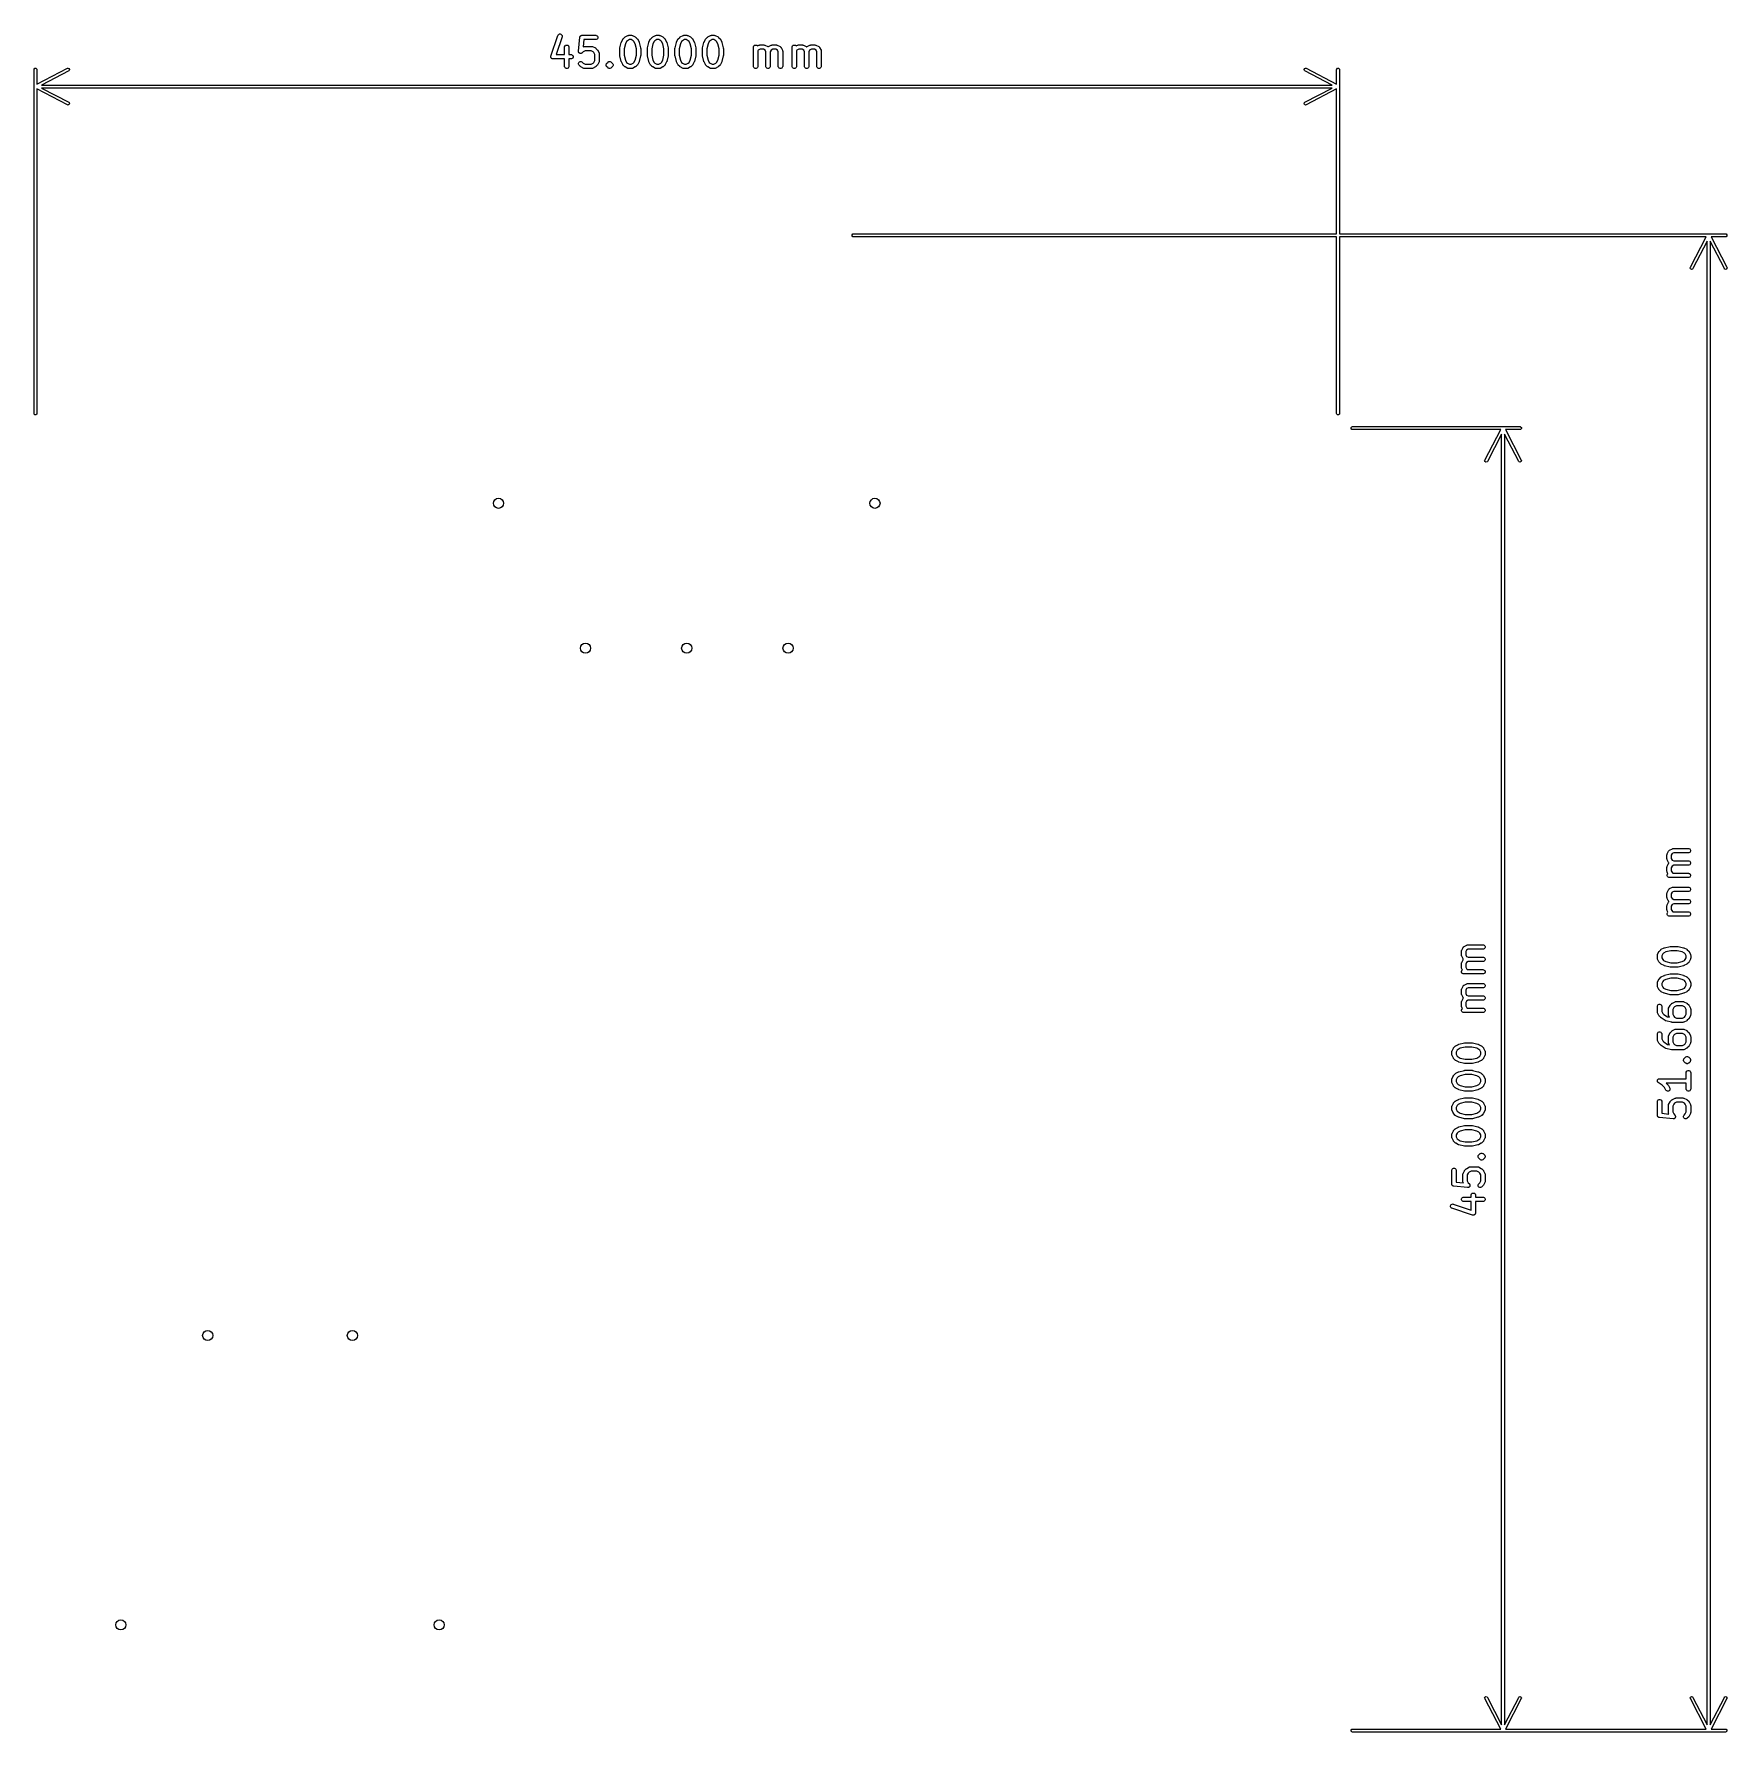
# Model space of a CAD drawing. Extents: x 4.84 to 7.14, y -5.89 to -3.58.
import ezdxf

# ---------------------------------------------------------------- set-up
doc = ezdxf.new("R2010")
doc.units = 0
doc.header["$MEASUREMENT"] = 0
doc.layers.add('BLACK', color=7, linetype='CONTINUOUS')

msp = doc.modelspace()

# ---------------------------------------------------------------- linework, layer by layer
at = {"layer": 'BLACK', "linetype": 'CONTINUOUS'}
for p, q in [((5.5437, -3.6082), (5.5531, -3.5801)), ((5.5531, -3.5801), (5.5533, -3.5795)), ((5.5533, -3.5795), (5.5541, -3.5787)), ((5.5541, -3.5787), (5.5551, -3.5781)), ((5.5551, -3.5781), (5.5562, -3.5781)), ((5.5562, -3.5781), (5.5573, -3.5784)), ((5.5573, -3.5784), (5.5582, -3.5792)), ((5.5582, -3.5792), (5.5587, -3.5802)), ((5.5849, -3.5801), (5.5853, -3.58)), ((5.5853, -3.58), (5.5855, -3.5799)), ((5.5855, -3.5799), (5.5856, -3.5799)), ((5.5856, -3.5799), (5.5857, -3.5799)), ((5.5857, -3.5799), (5.5859, -3.5799)), ((5.5859, -3.5799), (5.6046, -3.5799)), ((5.6046, -3.5799), (5.6052, -3.58)), ((5.6052, -3.58), (5.6063, -3.5804)), ((5.6483, -3.5802), (5.6488, -3.58)), ((5.6488, -3.58), (5.6489, -3.58)), ((5.6489, -3.58), (5.649, -3.58)), ((5.649, -3.58), (5.6496, -3.5799)), ((5.6496, -3.5799), (5.6534, -3.5799)), ((5.6534, -3.5799), (5.6539, -3.58)), ((5.6539, -3.58), (5.654, -3.58)), ((5.654, -3.58), (5.6541, -3.58)), ((5.6541, -3.58), (5.6547, -3.5802)), ((5.6858, -3.5802), (5.6863, -3.58)), ((5.6863, -3.58), (5.6864, -3.58)), ((5.6864, -3.58), (5.6865, -3.58)), ((5.6865, -3.58), (5.6871, -3.5799)), ((5.6871, -3.5799), (5.6909, -3.5799)), ((5.6909, -3.5799), (5.6914, -3.58)), ((5.6914, -3.58), (5.6915, -3.58)), ((5.6915, -3.58), (5.6916, -3.58)), ((5.6916, -3.58), (5.6922, -3.5802)), ((5.7233, -3.5802), (5.7238, -3.58)), ((5.7238, -3.58), (5.7239, -3.58)), ((5.7239, -3.58), (5.724, -3.58)), ((5.724, -3.58), (5.7246, -3.5799)), ((5.7246, -3.5799), (5.7283, -3.5799)), ((5.7283, -3.5799), (5.7289, -3.58)), ((5.7289, -3.58), (5.729, -3.58)), ((5.729, -3.58), (5.7291, -3.58)), ((5.7291, -3.58), (5.7297, -3.5802)), ((5.7608, -3.5802), (5.7613, -3.58)), ((5.7613, -3.58), (5.7614, -3.58)), ((5.7614, -3.58), (5.7615, -3.58)), ((5.7615, -3.58), (5.7621, -3.5799)), ((5.7621, -3.5799), (5.7658, -3.5799)), ((5.7658, -3.5799), (5.7664, -3.58)), ((5.7664, -3.58), (5.7665, -3.58)), ((5.7665, -3.58), (5.7666, -3.58)), ((5.7666, -3.58), (5.7672, -3.5802)), ((5.5587, -3.5819), (5.5506, -3.6062)), ((5.5587, -3.5802), (5.5588, -3.5814)), ((5.5588, -3.5814), (5.5587, -3.5819)), ((5.5623, -3.5954), (5.5628, -3.5943)), ((5.5623, -3.596), (5.5623, -3.5954)), ((5.5623, -3.6062), (5.5623, -3.596)), ((5.5628, -3.5943), (5.5636, -3.5935)), ((5.5636, -3.5935), (5.5647, -3.5931)), ((5.5647, -3.5931), (5.5658, -3.5931)), ((5.5658, -3.5931), (5.5669, -3.5935)), ((5.5669, -3.5935), (5.5677, -3.5943)), ((5.5677, -3.5943), (5.5681, -3.5954)), ((5.5681, -3.5954), (5.5682, -3.596)), ((5.5682, -3.596), (5.5682, -3.6062)), ((5.5811, -3.6013), (5.5829, -3.5826)), ((5.5811, -3.6019), (5.5811, -3.6013)), ((5.5811, -3.602), (5.5811, -3.6019)), ((5.5811, -3.6022), (5.5811, -3.602)), ((5.5813, -3.6026), (5.5811, -3.6022)), ((5.5814, -3.603), (5.5813, -3.6026)), ((5.5815, -3.6031), (5.5814, -3.603)), ((5.5815, -3.6033), (5.5815, -3.6031)), ((5.5829, -3.5826), (5.583, -3.5824)), ((5.583, -3.582), (5.5832, -3.5816)), ((5.583, -3.5822), (5.583, -3.582)), ((5.583, -3.5823), (5.583, -3.5822)), ((5.583, -3.5824), (5.583, -3.5823)), ((5.5832, -3.5816), (5.5834, -3.5812)), ((5.5834, -3.5812), (5.5835, -3.5811)), ((5.5835, -3.5811), (5.5836, -3.581)), ((5.5836, -3.581), (5.5839, -3.5807)), ((5.5839, -3.5807), (5.5842, -3.5804)), ((5.5842, -3.5804), (5.5844, -3.5804)), ((5.5844, -3.5804), (5.5845, -3.5803)), ((5.5845, -3.5803), (5.5849, -3.5801)), ((5.5876, -3.6022), (5.5861, -3.6037)), ((5.5885, -3.5858), (5.5876, -3.5956)), ((5.5876, -3.5956), (5.5883, -3.5952)), ((5.5903, -3.6008), (5.5876, -3.6022)), ((5.5883, -3.5952), (5.5888, -3.595)), ((5.6046, -3.5858), (5.5885, -3.5858)), ((5.5888, -3.595), (5.5889, -3.595)), ((5.5889, -3.595), (5.589, -3.595)), ((5.589, -3.595), (5.5896, -3.5949)), ((5.5896, -3.5949), (5.599, -3.5949)), ((5.5983, -3.6008), (5.5903, -3.6008)), ((5.601, -3.6022), (5.5983, -3.6008)), ((5.599, -3.5949), (5.5996, -3.595)), ((5.5996, -3.595), (5.5997, -3.595)), ((5.5997, -3.595), (5.5998, -3.595)), ((5.5998, -3.595), (5.6003, -3.5952)), ((5.6003, -3.5952), (5.6041, -3.5971)), ((5.6022, -3.6034), (5.601, -3.6022)), ((5.6041, -3.5971), (5.6043, -3.5973)), ((5.6043, -3.5973), (5.6044, -3.5973)), ((5.6044, -3.5973), (5.6045, -3.5974)), ((5.6045, -3.5974), (5.6045, -3.5974)), ((5.6045, -3.5974), (5.6046, -3.5975)), ((5.6052, -3.5858), (5.6046, -3.5858)), ((5.6046, -3.5975), (5.6048, -3.5977)), ((5.6048, -3.5977), (5.6067, -3.5995)), ((5.6063, -3.5853), (5.6052, -3.5858)), ((5.6063, -3.5804), (5.6071, -3.5812)), ((5.6071, -3.5845), (5.6063, -3.5853)), ((5.6067, -3.5995), (5.6069, -3.5998)), ((5.6069, -3.5998), (5.6069, -3.5998)), ((5.6069, -3.5998), (5.607, -3.5999)), ((5.607, -3.5999), (5.6071, -3.6)), ((5.6071, -3.5812), (5.6075, -3.5823)), ((5.6075, -3.5834), (5.6071, -3.5845)), ((5.6071, -3.6), (5.6071, -3.6)), ((5.6071, -3.6), (5.6073, -3.6003)), ((5.6073, -3.6003), (5.6091, -3.604)), ((5.6075, -3.5823), (5.6075, -3.5834)), ((5.6373, -3.5973), (5.6374, -3.5972)), ((5.6373, -3.5975), (5.6373, -3.5973)), ((5.6373, -3.5977), (5.6373, -3.5975)), ((5.6373, -3.5978), (5.6373, -3.5977)), ((5.6373, -3.5979), (5.6373, -3.5978)), ((5.6373, -3.6072), (5.6373, -3.5979)), ((5.6374, -3.5971), (5.6392, -3.5896)), ((5.6374, -3.5972), (5.6374, -3.5971)), ((5.6392, -3.5896), (5.6393, -3.5896)), ((5.6393, -3.5896), (5.6394, -3.5893)), ((5.6393, -3.5896), (5.6393, -3.5896)), ((5.6394, -3.5893), (5.6394, -3.5891)), ((5.6394, -3.5891), (5.6395, -3.5891)), ((5.6395, -3.589), (5.6413, -3.5853)), ((5.6395, -3.5891), (5.6395, -3.589)), ((5.6413, -3.5853), (5.6415, -3.585)), ((5.6415, -3.585), (5.6416, -3.5849)), ((5.6415, -3.585), (5.6415, -3.585)), ((5.6416, -3.5849), (5.6416, -3.5848)), ((5.6416, -3.5848), (5.6417, -3.5848)), ((5.6417, -3.5848), (5.6419, -3.5845)), ((5.6419, -3.5845), (5.6438, -3.5827)), ((5.6449, -3.5914), (5.6432, -3.5982)), ((5.6432, -3.5982), (5.6432, -3.6069)), ((5.6438, -3.5827), (5.644, -3.5825)), ((5.644, -3.5825), (5.644, -3.5824)), ((5.644, -3.5824), (5.6441, -3.5824)), ((5.6441, -3.5824), (5.6442, -3.5823)), ((5.6442, -3.5823), (5.6443, -3.5823)), ((5.6443, -3.5823), (5.6445, -3.5821)), ((5.6445, -3.5821), (5.6483, -3.5802)), ((5.6464, -3.5884), (5.6449, -3.5914)), ((5.6476, -3.5872), (5.6464, -3.5884)), ((5.6503, -3.5858), (5.6476, -3.5872)), ((5.6527, -3.5858), (5.6503, -3.5858)), ((5.6554, -3.5872), (5.6527, -3.5858)), ((5.6547, -3.5802), (5.6584, -3.5821)), ((5.6566, -3.5884), (5.6554, -3.5872)), ((5.6581, -3.5914), (5.6566, -3.5884)), ((5.6598, -3.5982), (5.6581, -3.5914)), ((5.6584, -3.5821), (5.6587, -3.5823)), ((5.6587, -3.5823), (5.6587, -3.5823)), ((5.6587, -3.5823), (5.6588, -3.5824)), ((5.6588, -3.5824), (5.6589, -3.5824)), ((5.6589, -3.5824), (5.659, -3.5825)), ((5.659, -3.5825), (5.6592, -3.5827)), ((5.6592, -3.5827), (5.6611, -3.5845)), ((5.6598, -3.6069), (5.6598, -3.5982)), ((5.6611, -3.5845), (5.6613, -3.5848)), ((5.6613, -3.5848), (5.6613, -3.5848)), ((5.6613, -3.5848), (5.6614, -3.5849)), ((5.6614, -3.5849), (5.6614, -3.585)), ((5.6614, -3.585), (5.6615, -3.585)), ((5.6615, -3.585), (5.6616, -3.5853)), ((5.6616, -3.5853), (5.6635, -3.589)), ((5.6635, -3.589), (5.6635, -3.5891)), ((5.6635, -3.5891), (5.6635, -3.5891)), ((5.6635, -3.5891), (5.6636, -3.5893)), ((5.6636, -3.5893), (5.6637, -3.5896)), ((5.6637, -3.5896), (5.6637, -3.5896)), ((5.6637, -3.5896), (5.6637, -3.5896)), ((5.6637, -3.5896), (5.6656, -3.5971)), ((5.6656, -3.5971), (5.6656, -3.5972)), ((5.6656, -3.5972), (5.6656, -3.5973)), ((5.6656, -3.5973), (5.6656, -3.5975)), ((5.6656, -3.5975), (5.6657, -3.5977)), ((5.6657, -3.5977), (5.6657, -3.5978)), ((5.6657, -3.5978), (5.6657, -3.5979)), ((5.6657, -3.5979), (5.6657, -3.6072)), ((5.6748, -3.5972), (5.6749, -3.5971)), ((5.6748, -3.5973), (5.6748, -3.5972)), ((5.6748, -3.5975), (5.6748, -3.5973)), ((5.6748, -3.5977), (5.6748, -3.5975)), ((5.6748, -3.5978), (5.6748, -3.5977)), ((5.6748, -3.5979), (5.6748, -3.5978)), ((5.6748, -3.6072), (5.6748, -3.5979)), ((5.6749, -3.5971), (5.6767, -3.5896)), ((5.6767, -3.5896), (5.6768, -3.5896)), ((5.6768, -3.5893), (5.6769, -3.5891)), ((5.6768, -3.5896), (5.6768, -3.5893)), ((5.6768, -3.5896), (5.6768, -3.5896)), ((5.6769, -3.5891), (5.677, -3.589)), ((5.6769, -3.5891), (5.6769, -3.5891)), ((5.677, -3.589), (5.6788, -3.5853)), ((5.6788, -3.5853), (5.679, -3.585)), ((5.679, -3.585), (5.6791, -3.5849)), ((5.679, -3.585), (5.679, -3.585)), ((5.6791, -3.5849), (5.6791, -3.5848)), ((5.6791, -3.5848), (5.6792, -3.5848)), ((5.6792, -3.5848), (5.6794, -3.5845)), ((5.6794, -3.5845), (5.6813, -3.5827)), ((5.6824, -3.5914), (5.6807, -3.5982)), ((5.6807, -3.5982), (5.6807, -3.6069)), ((5.6813, -3.5827), (5.6815, -3.5825)), ((5.6815, -3.5825), (5.6815, -3.5824)), ((5.6815, -3.5824), (5.6816, -3.5824)), ((5.6816, -3.5824), (5.6817, -3.5823)), ((5.6817, -3.5823), (5.6818, -3.5823)), ((5.6818, -3.5823), (5.682, -3.5821)), ((5.682, -3.5821), (5.6858, -3.5802)), ((5.6839, -3.5884), (5.6824, -3.5914)), ((5.6851, -3.5872), (5.6839, -3.5884)), ((5.6878, -3.5858), (5.6851, -3.5872)), ((5.6902, -3.5858), (5.6878, -3.5858)), ((5.6929, -3.5872), (5.6902, -3.5858)), ((5.6922, -3.5802), (5.6959, -3.5821)), ((5.694, -3.5884), (5.6929, -3.5872)), ((5.6956, -3.5914), (5.694, -3.5884)), ((5.6973, -3.5982), (5.6956, -3.5914)), ((5.6959, -3.5821), (5.6962, -3.5823)), ((5.6962, -3.5823), (5.6962, -3.5823)), ((5.6962, -3.5823), (5.6963, -3.5824)), ((5.6963, -3.5824), (5.6964, -3.5824)), ((5.6964, -3.5824), (5.6965, -3.5825)), ((5.6965, -3.5825), (5.6967, -3.5827)), ((5.6967, -3.5827), (5.6986, -3.5845)), ((5.6973, -3.6069), (5.6973, -3.5982)), ((5.6986, -3.5845), (5.6987, -3.5848)), ((5.6987, -3.5848), (5.6988, -3.5848)), ((5.6988, -3.5848), (5.6989, -3.5849)), ((5.6989, -3.5849), (5.6989, -3.585)), ((5.6989, -3.585), (5.699, -3.585)), ((5.699, -3.585), (5.6991, -3.5853)), ((5.6991, -3.5853), (5.701, -3.589)), ((5.701, -3.589), (5.701, -3.5891)), ((5.701, -3.5891), (5.701, -3.5891)), ((5.701, -3.5891), (5.7011, -3.5893)), ((5.7011, -3.5893), (5.7012, -3.5896)), ((5.7012, -3.5896), (5.7012, -3.5896)), ((5.7012, -3.5896), (5.7012, -3.5896)), ((5.7012, -3.5896), (5.7031, -3.5971)), ((5.7031, -3.5971), (5.7031, -3.5972)), ((5.7031, -3.5972), (5.7031, -3.5973)), ((5.7031, -3.5973), (5.7031, -3.5975)), ((5.7031, -3.5975), (5.7032, -3.5977)), ((5.7032, -3.5977), (5.7032, -3.5978)), ((5.7032, -3.5978), (5.7032, -3.5979)), ((5.7032, -3.5979), (5.7032, -3.6072)), ((5.7123, -3.5972), (5.7124, -3.5971)), ((5.7123, -3.5973), (5.7123, -3.5972)), ((5.7123, -3.5975), (5.7123, -3.5973)), ((5.7123, -3.5977), (5.7123, -3.5975)), ((5.7123, -3.5978), (5.7123, -3.5977)), ((5.7123, -3.5979), (5.7123, -3.5978)), ((5.7123, -3.6072), (5.7123, -3.5979)), ((5.7124, -3.5971), (5.7142, -3.5896)), ((5.7142, -3.5896), (5.7143, -3.5893)), ((5.7142, -3.5896), (5.7142, -3.5896)), ((5.7142, -3.5896), (5.7142, -3.5896)), ((5.7143, -3.5893), (5.7144, -3.5891)), ((5.7144, -3.5891), (5.7145, -3.589)), ((5.7144, -3.5891), (5.7144, -3.5891)), ((5.7145, -3.589), (5.7163, -3.5853)), ((5.7163, -3.5853), (5.7165, -3.585)), ((5.7165, -3.585), (5.7166, -3.5849)), ((5.7165, -3.585), (5.7165, -3.585)), ((5.7166, -3.5849), (5.7166, -3.5848)), ((5.7166, -3.5848), (5.7167, -3.5848)), ((5.7167, -3.5848), (5.7169, -3.5845)), ((5.7169, -3.5845), (5.7188, -3.5827)), ((5.7199, -3.5914), (5.7182, -3.5982)), ((5.7182, -3.5982), (5.7182, -3.6069)), ((5.7188, -3.5827), (5.719, -3.5825)), ((5.719, -3.5825), (5.719, -3.5824)), ((5.719, -3.5824), (5.7191, -3.5824)), ((5.7191, -3.5824), (5.7192, -3.5823)), ((5.7192, -3.5823), (5.7193, -3.5823)), ((5.7193, -3.5823), (5.7195, -3.5821)), ((5.7195, -3.5821), (5.7233, -3.5802)), ((5.7214, -3.5884), (5.7199, -3.5914)), ((5.7226, -3.5872), (5.7214, -3.5884)), ((5.7253, -3.5858), (5.7226, -3.5872)), ((5.7276, -3.5858), (5.7253, -3.5858)), ((5.7303, -3.5872), (5.7276, -3.5858)), ((5.7297, -3.5802), (5.7334, -3.5821)), ((5.7315, -3.5884), (5.7303, -3.5872)), ((5.7331, -3.5914), (5.7315, -3.5884)), ((5.7348, -3.5982), (5.7331, -3.5914)), ((5.7334, -3.5821), (5.7337, -3.5823)), ((5.7337, -3.5823), (5.7337, -3.5823)), ((5.7337, -3.5823), (5.7338, -3.5824)), ((5.7338, -3.5824), (5.7339, -3.5824)), ((5.7339, -3.5824), (5.734, -3.5825)), ((5.734, -3.5825), (5.7342, -3.5827)), ((5.7342, -3.5827), (5.7361, -3.5845)), ((5.7348, -3.6069), (5.7348, -3.5982)), ((5.7361, -3.5845), (5.7362, -3.5848)), ((5.7362, -3.5848), (5.7363, -3.5848)), ((5.7363, -3.5848), (5.7364, -3.5849)), ((5.7364, -3.5849), (5.7364, -3.585)), ((5.7364, -3.585), (5.7365, -3.585)), ((5.7365, -3.585), (5.7366, -3.5853)), ((5.7366, -3.5853), (5.7385, -3.589)), ((5.7385, -3.589), (5.7385, -3.5891)), ((5.7385, -3.5891), (5.7385, -3.5891)), ((5.7385, -3.5891), (5.7386, -3.5893)), ((5.7386, -3.5893), (5.7387, -3.5896)), ((5.7387, -3.5896), (5.7387, -3.5896)), ((5.7387, -3.5896), (5.7387, -3.5896)), ((5.7387, -3.5896), (5.7406, -3.5971)), ((5.7406, -3.5971), (5.7406, -3.5972)), ((5.7406, -3.5972), (5.7406, -3.5973)), ((5.7406, -3.5973), (5.7406, -3.5975)), ((5.7406, -3.5975), (5.7407, -3.5977)), ((5.7407, -3.5977), (5.7407, -3.5978)), ((5.7407, -3.5978), (5.7407, -3.5979)), ((5.7407, -3.5979), (5.7407, -3.6072)), ((5.7498, -3.5972), (5.7499, -3.5971)), ((5.7498, -3.5973), (5.7498, -3.5972)), ((5.7498, -3.5975), (5.7498, -3.5973)), ((5.7498, -3.5977), (5.7498, -3.5975)), ((5.7498, -3.5978), (5.7498, -3.5977)), ((5.7498, -3.5979), (5.7498, -3.5978)), ((5.7498, -3.6072), (5.7498, -3.5979)), ((5.7499, -3.5971), (5.7517, -3.5896)), ((5.7517, -3.5896), (5.7518, -3.5893)), ((5.7517, -3.5896), (5.7517, -3.5896)), ((5.7517, -3.5896), (5.7517, -3.5896)), ((5.7518, -3.5893), (5.7519, -3.5891)), ((5.7519, -3.5891), (5.752, -3.589)), ((5.7519, -3.5891), (5.7519, -3.5891)), ((5.752, -3.589), (5.7538, -3.5853)), ((5.7538, -3.5853), (5.754, -3.585)), ((5.754, -3.585), (5.7541, -3.5849)), ((5.754, -3.585), (5.754, -3.585)), ((5.7541, -3.5849), (5.7541, -3.5848)), ((5.7541, -3.5848), (5.7542, -3.5848)), ((5.7542, -3.5848), (5.7544, -3.5845)), ((5.7544, -3.5845), (5.7563, -3.5827)), ((5.7574, -3.5914), (5.7557, -3.5982)), ((5.7557, -3.5982), (5.7557, -3.6069)), ((5.7563, -3.5827), (5.7565, -3.5825)), ((5.7565, -3.5825), (5.7565, -3.5824)), ((5.7565, -3.5824), (5.7566, -3.5824)), ((5.7566, -3.5824), (5.7567, -3.5823)), ((5.7567, -3.5823), (5.7568, -3.5823)), ((5.7568, -3.5823), (5.757, -3.5821)), ((5.757, -3.5821), (5.7608, -3.5802)), ((5.7589, -3.5884), (5.7574, -3.5914)), ((5.7601, -3.5872), (5.7589, -3.5884)), ((5.7628, -3.5858), (5.7601, -3.5872)), ((5.7651, -3.5858), (5.7628, -3.5858)), ((5.7678, -3.5872), (5.7651, -3.5858)), ((5.7672, -3.5802), (5.7709, -3.5821)), ((5.769, -3.5884), (5.7678, -3.5872)), ((5.7706, -3.5914), (5.769, -3.5884)), ((5.7723, -3.5982), (5.7706, -3.5914)), ((5.7709, -3.5821), (5.7712, -3.5823)), ((5.7712, -3.5823), (5.7712, -3.5823)), ((5.7712, -3.5823), (5.7713, -3.5824)), ((5.7713, -3.5824), (5.7714, -3.5824)), ((5.7714, -3.5824), (5.7715, -3.5825)), ((5.7715, -3.5825), (5.7717, -3.5827)), ((5.7717, -3.5827), (5.7736, -3.5845)), ((5.7723, -3.6069), (5.7723, -3.5982)), ((5.7736, -3.5845), (5.7737, -3.5848)), ((5.7737, -3.5848), (5.7738, -3.5848)), ((5.7738, -3.5848), (5.7739, -3.5849)), ((5.7739, -3.5849), (5.7739, -3.585)), ((5.7739, -3.585), (5.774, -3.585)), ((5.774, -3.585), (5.7741, -3.5853)), ((5.7741, -3.5853), (5.776, -3.589)), ((5.776, -3.589), (5.776, -3.5891)), ((5.776, -3.5891), (5.776, -3.5891)), ((5.776, -3.5891), (5.7761, -3.5893)), ((5.7761, -3.5893), (5.7762, -3.5896)), ((5.7762, -3.5896), (5.7762, -3.5896)), ((5.7762, -3.5896), (5.7762, -3.5896)), ((5.7762, -3.5896), (5.7781, -3.5971)), ((5.7781, -3.5971), (5.7781, -3.5972)), ((5.7781, -3.5972), (5.7781, -3.5973)), ((5.7781, -3.5973), (5.7781, -3.5975)), ((5.7781, -3.5975), (5.7782, -3.5977)), ((5.7782, -3.5977), (5.7782, -3.5978)), ((5.7782, -3.5978), (5.7782, -3.5979)), ((5.7782, -3.5979), (5.7782, -3.6072)), ((5.8191, -3.596), (5.8192, -3.5954)), ((5.8191, -3.6222), (5.8191, -3.596)), ((5.8192, -3.5954), (5.8196, -3.5943)), ((5.8196, -3.5943), (5.8204, -3.5935)), ((5.8204, -3.5935), (5.8215, -3.5931)), ((5.8215, -3.5931), (5.8227, -3.5931)), ((5.8227, -3.5931), (5.8237, -3.5935)), ((5.8237, -3.5935), (5.8245, -3.5943)), ((5.8245, -3.5943), (5.8264, -3.5933)), ((5.8257, -3.6003), (5.825, -3.601)), ((5.825, -3.601), (5.825, -3.6222)), ((5.8284, -3.5989), (5.8257, -3.6003)), ((5.8264, -3.5933), (5.8269, -3.5931)), ((5.8269, -3.5931), (5.827, -3.5931)), ((5.827, -3.5931), (5.8271, -3.5931)), ((5.8271, -3.5931), (5.8277, -3.593)), ((5.8277, -3.593), (5.8333, -3.593)), ((5.8326, -3.5989), (5.8284, -3.5989)), ((5.8349, -3.6001), (5.8326, -3.5989)), ((5.8333, -3.593), (5.8339, -3.5931)), ((5.8339, -3.5931), (5.834, -3.5931)), ((5.834, -3.5931), (5.8341, -3.5931)), ((5.8341, -3.5931), (5.8347, -3.5933)), ((5.8347, -3.5933), (5.8384, -3.5952)), ((5.836, -3.6023), (5.8349, -3.6001)), ((5.836, -3.6222), (5.836, -3.6023)), ((5.8384, -3.5952), (5.8385, -3.5953)), ((5.8385, -3.5953), (5.8385, -3.5953)), ((5.8385, -3.5953), (5.8386, -3.5953)), ((5.8386, -3.5953), (5.8389, -3.5955)), ((5.8389, -3.5955), (5.839, -3.5956)), ((5.839, -3.5955), (5.8393, -3.5953)), ((5.839, -3.5956), (5.839, -3.5955)), ((5.8393, -3.5953), (5.8394, -3.5953)), ((5.8394, -3.5953), (5.8395, -3.5952)), ((5.8394, -3.5953), (5.8394, -3.5953)), ((5.8395, -3.5952), (5.8433, -3.5933)), ((5.843, -3.6001), (5.8419, -3.6023)), ((5.8419, -3.6023), (5.8419, -3.6222)), ((5.8453, -3.5989), (5.843, -3.6001)), ((5.8433, -3.5933), (5.8438, -3.5931)), ((5.8438, -3.5931), (5.8439, -3.5931)), ((5.8439, -3.5931), (5.844, -3.5931)), ((5.844, -3.5931), (5.8446, -3.593)), ((5.8446, -3.593), (5.8502, -3.593)), ((5.8495, -3.5989), (5.8453, -3.5989)), ((5.8518, -3.6001), (5.8495, -3.5989)), ((5.8502, -3.593), (5.8508, -3.5931)), ((5.8508, -3.5931), (5.8509, -3.5931)), ((5.8509, -3.5931), (5.851, -3.5931)), ((5.851, -3.5931), (5.8515, -3.5933)), ((5.8515, -3.5933), (5.8553, -3.5952)), ((5.8529, -3.6023), (5.8518, -3.6001)), ((5.8529, -3.6222), (5.8529, -3.6023)), ((5.8553, -3.5952), (5.8554, -3.5953)), ((5.8554, -3.5953), (5.8554, -3.5953)), ((5.8554, -3.5953), (5.8555, -3.5953)), ((5.8555, -3.5953), (5.8558, -3.5955)), ((5.8558, -3.5955), (5.856, -3.5958)), ((5.856, -3.5958), (5.8563, -3.5961)), ((5.8563, -3.5961), (5.8565, -3.5963)), ((5.8565, -3.5963), (5.8565, -3.5964)), ((5.8565, -3.5964), (5.8565, -3.5964)), ((5.8565, -3.5964), (5.8566, -3.5965)), ((5.8566, -3.5965), (5.8585, -3.6003)), ((5.8585, -3.6003), (5.8587, -3.6008)), ((5.8587, -3.6008), (5.8587, -3.6009)), ((5.8587, -3.6009), (5.8587, -3.601)), ((5.8587, -3.601), (5.8588, -3.6016)), ((5.8588, -3.6016), (5.8588, -3.6222)), ((5.8716, -3.596), (5.8717, -3.5954)), ((5.8716, -3.6222), (5.8716, -3.596)), ((5.8717, -3.5954), (5.8721, -3.5943)), ((5.8721, -3.5943), (5.8729, -3.5935)), ((5.8729, -3.5935), (5.874, -3.5931)), ((5.874, -3.5931), (5.8752, -3.5931)), ((5.8752, -3.5931), (5.8762, -3.5935)), ((5.8762, -3.5935), (5.877, -3.5943)), ((5.877, -3.5943), (5.8789, -3.5933)), ((5.8782, -3.6003), (5.8775, -3.601)), ((5.8775, -3.601), (5.8775, -3.6222)), ((5.8809, -3.5989), (5.8782, -3.6003)), ((5.8789, -3.5933), (5.8794, -3.5931)), ((5.8794, -3.5931), (5.8795, -3.5931)), ((5.8795, -3.5931), (5.8796, -3.5931)), ((5.8796, -3.5931), (5.8802, -3.593)), ((5.8802, -3.593), (5.8858, -3.593)), ((5.8851, -3.5989), (5.8809, -3.5989)), ((5.8874, -3.6001), (5.8851, -3.5989)), ((5.8858, -3.593), (5.8864, -3.5931)), ((5.8864, -3.5931), (5.8865, -3.5931)), ((5.8865, -3.5931), (5.8866, -3.5931)), ((5.8866, -3.5931), (5.8871, -3.5933)), ((5.8871, -3.5933), (5.8909, -3.5952)), ((5.8885, -3.6023), (5.8874, -3.6001)), ((5.8885, -3.6222), (5.8885, -3.6023)), ((5.8909, -3.5952), (5.891, -3.5953)), ((5.891, -3.5953), (5.891, -3.5953)), ((5.891, -3.5953), (5.8911, -3.5953)), ((5.8911, -3.5953), (5.8914, -3.5955)), ((5.8914, -3.5955), (5.8915, -3.5956)), ((5.8915, -3.5955), (5.8918, -3.5953)), ((5.8915, -3.5956), (5.8915, -3.5955)), ((5.8918, -3.5953), (5.8919, -3.5953)), ((5.8919, -3.5953), (5.892, -3.5952)), ((5.8919, -3.5953), (5.8919, -3.5953)), ((5.892, -3.5952), (5.8958, -3.5933)), ((5.8955, -3.6001), (5.8944, -3.6023)), ((5.8944, -3.6023), (5.8944, -3.6222)), ((5.8978, -3.5989), (5.8955, -3.6001)), ((5.8958, -3.5933), (5.8963, -3.5931)), ((5.8963, -3.5931), (5.8964, -3.5931)), ((5.8964, -3.5931), (5.8965, -3.5931)), ((5.8965, -3.5931), (5.8971, -3.593)), ((5.8971, -3.593), (5.9027, -3.593)), ((5.902, -3.5989), (5.8978, -3.5989)), ((5.9042, -3.6001), (5.902, -3.5989)), ((5.9027, -3.593), (5.9033, -3.5931)), ((5.9033, -3.5931), (5.9034, -3.5931)), ((5.9034, -3.5931), (5.9035, -3.5931)), ((5.9035, -3.5931), (5.904, -3.5933)), ((5.904, -3.5933), (5.9078, -3.5952)), ((5.9054, -3.6023), (5.9042, -3.6001)), ((5.9054, -3.6222), (5.9054, -3.6023)), ((5.9078, -3.5952), (5.9079, -3.5953)), ((5.9079, -3.5953), (5.9079, -3.5953)), ((5.9079, -3.5953), (5.908, -3.5953)), ((5.908, -3.5953), (5.9083, -3.5955)), ((5.9083, -3.5955), (5.9085, -3.5958)), ((5.9085, -3.5958), (5.9088, -3.5961)), ((5.9088, -3.5961), (5.909, -3.5963)), ((5.909, -3.5963), (5.909, -3.5964)), ((5.909, -3.5964), (5.909, -3.5964)), ((5.909, -3.5964), (5.9091, -3.5965)), ((5.9091, -3.5965), (5.911, -3.6003)), ((5.911, -3.6003), (5.9112, -3.6008)), ((5.9112, -3.6008), (5.9112, -3.6009)), ((5.9112, -3.6009), (5.9112, -3.601)), ((5.9112, -3.601), (5.9113, -3.6016)), ((5.9113, -3.6016), (5.9113, -3.6222)), ((4.8406, -3.6265), (4.8407, -3.6258)), ((4.8407, -3.6258), (4.8418, -3.6247)), ((4.8418, -3.6247), (4.8433, -3.6247)), ((4.8433, -3.6247), (4.8443, -3.6258)), ((4.8443, -3.6258), (4.8445, -3.6265)), ((4.8445, -3.6464), (4.886, -3.6248)), ((4.886, -3.6248), (4.8867, -3.6246)), ((4.8867, -3.6246), (4.8881, -3.625)), ((4.8881, -3.625), (4.8888, -3.6263)), ((5.5436, -3.6085), (5.5437, -3.6082)), ((5.5436, -3.6086), (5.5436, -3.6085)), ((5.5436, -3.6085), (5.5436, -3.6085)), ((5.5436, -3.6087), (5.5436, -3.6086)), ((5.5436, -3.6092), (5.5436, -3.6087)), ((5.5436, -3.6097), (5.5436, -3.6092)), ((5.5436, -3.6098), (5.5436, -3.6097)), ((5.5436, -3.6099), (5.5436, -3.6098)), ((5.5439, -3.6103), (5.5436, -3.6099)), ((5.544, -3.6108), (5.5439, -3.6103)), ((5.5441, -3.6108), (5.544, -3.6108)), ((5.5442, -3.6109), (5.5441, -3.6108)), ((5.5445, -3.6112), (5.5442, -3.6109)), ((5.5449, -3.6116), (5.5445, -3.6112)), ((5.545, -3.6116), (5.5449, -3.6116)), ((5.545, -3.6117), (5.545, -3.6116)), ((5.5455, -3.6118), (5.545, -3.6117)), ((5.5459, -3.612), (5.5455, -3.6118)), ((5.5461, -3.612), (5.5459, -3.612)), ((5.5462, -3.612), (5.5461, -3.612)), ((5.5461, -3.612), (5.5461, -3.612)), ((5.5465, -3.6121), (5.5462, -3.612)), ((5.5623, -3.6121), (5.5465, -3.6121)), ((5.5506, -3.6062), (5.5623, -3.6062)), ((5.5623, -3.6222), (5.5623, -3.6121)), ((5.5623, -3.6228), (5.5623, -3.6222)), ((5.5628, -3.6239), (5.5623, -3.6228)), ((5.5636, -3.6247), (5.5628, -3.6239)), ((5.5647, -3.6251), (5.5636, -3.6247)), ((5.5658, -3.6251), (5.5647, -3.6251)), ((5.5669, -3.6247), (5.5658, -3.6251)), ((5.5677, -3.6239), (5.5669, -3.6247)), ((5.5681, -3.6228), (5.5677, -3.6239)), ((5.5682, -3.6222), (5.5681, -3.6228)), ((5.5682, -3.6062), (5.5709, -3.6062)), ((5.5709, -3.6121), (5.5682, -3.6121)), ((5.5682, -3.6121), (5.5682, -3.6222)), ((5.5709, -3.6062), (5.5714, -3.6062)), ((5.5714, -3.612), (5.5709, -3.6121)), ((5.5714, -3.6062), (5.5725, -3.6067)), ((5.5725, -3.6116), (5.5714, -3.612)), ((5.5725, -3.6067), (5.5733, -3.6075)), ((5.5733, -3.6108), (5.5725, -3.6116)), ((5.5733, -3.6075), (5.5738, -3.6085)), ((5.5738, -3.6097), (5.5733, -3.6108)), ((5.5738, -3.6085), (5.5738, -3.6097)), ((5.5811, -3.6179), (5.5815, -3.6168)), ((5.5811, -3.6191), (5.5811, -3.6179)), ((5.5815, -3.6201), (5.5811, -3.6191)), ((5.5818, -3.6036), (5.5815, -3.6033)), ((5.5815, -3.6168), (5.5823, -3.616)), ((5.5819, -3.6206), (5.5815, -3.6201)), ((5.5821, -3.6039), (5.5818, -3.6036)), ((5.5838, -3.6225), (5.5819, -3.6206)), ((5.5822, -3.604), (5.5821, -3.6039)), ((5.5823, -3.6041), (5.5822, -3.604)), ((5.5827, -3.6042), (5.5823, -3.6041)), ((5.5823, -3.616), (5.5834, -3.6156)), ((5.5831, -3.6044), (5.5827, -3.6042)), ((5.5833, -3.6045), (5.5831, -3.6044)), ((5.5834, -3.6045), (5.5833, -3.6045)), ((5.5838, -3.6045), (5.5834, -3.6045)), ((5.5834, -3.6156), (5.5846, -3.6156)), ((5.5843, -3.6046), (5.5838, -3.6045)), ((5.584, -3.6226), (5.5838, -3.6225)), ((5.5841, -3.6227), (5.584, -3.6226)), ((5.5841, -3.6228), (5.5841, -3.6227)), ((5.5842, -3.6228), (5.5841, -3.6228)), ((5.5843, -3.6228), (5.5842, -3.6228)), ((5.5844, -3.6045), (5.5843, -3.6046)), ((5.5845, -3.623), (5.5843, -3.6228)), ((5.5846, -3.6045), (5.5844, -3.6045)), ((5.5883, -3.6249), (5.5845, -3.623)), ((5.585, -3.6043), (5.5846, -3.6045)), ((5.5846, -3.6156), (5.5856, -3.616)), ((5.5854, -3.6042), (5.585, -3.6043)), ((5.5855, -3.6041), (5.5854, -3.6042)), ((5.5856, -3.6041), (5.5855, -3.6041)), ((5.5861, -3.6037), (5.5856, -3.6041)), ((5.5856, -3.616), (5.5861, -3.6164)), ((5.5861, -3.6164), (5.5876, -3.6179)), ((5.5876, -3.6179), (5.5903, -3.6193)), ((5.5888, -3.6251), (5.5883, -3.6249)), ((5.5889, -3.6251), (5.5888, -3.6251)), ((5.589, -3.6251), (5.5889, -3.6251)), ((5.5896, -3.6252), (5.589, -3.6251)), ((5.599, -3.6252), (5.5896, -3.6252)), ((5.5903, -3.6193), (5.5983, -3.6193)), ((5.5983, -3.6193), (5.601, -3.6179)), ((5.5996, -3.6251), (5.599, -3.6252)), ((5.5997, -3.6251), (5.5996, -3.6251)), ((5.5998, -3.6251), (5.5997, -3.6251)), ((5.6003, -3.6249), (5.5998, -3.6251)), ((5.6041, -3.623), (5.6003, -3.6249)), ((5.601, -3.6179), (5.6022, -3.6167)), ((5.6035, -3.6061), (5.6022, -3.6034)), ((5.6022, -3.6167), (5.6035, -3.614)), ((5.6035, -3.614), (5.6035, -3.6061)), ((5.6043, -3.6228), (5.6041, -3.623)), ((5.6044, -3.6228), (5.6043, -3.6228)), ((5.6045, -3.6228), (5.6044, -3.6228)), ((5.6046, -3.6226), (5.6045, -3.6227)), ((5.6045, -3.6227), (5.6045, -3.6228)), ((5.6048, -3.6225), (5.6046, -3.6226)), ((5.6067, -3.6206), (5.6048, -3.6225)), ((5.6069, -3.6203), (5.6067, -3.6206)), ((5.607, -3.6202), (5.6069, -3.6203)), ((5.6069, -3.6203), (5.6069, -3.6203)), ((5.6071, -3.6201), (5.607, -3.6202)), ((5.6073, -3.6198), (5.6071, -3.6201)), ((5.6071, -3.6201), (5.6071, -3.6201)), ((5.6091, -3.6161), (5.6073, -3.6198)), ((5.6091, -3.604), (5.6093, -3.6046)), ((5.6093, -3.6155), (5.6091, -3.6161)), ((5.6093, -3.6046), (5.6093, -3.6047)), ((5.6093, -3.6047), (5.6094, -3.6048)), ((5.6094, -3.6153), (5.6093, -3.6154)), ((5.6093, -3.6154), (5.6093, -3.6155)), ((5.6094, -3.6048), (5.6094, -3.6054)), ((5.6094, -3.6054), (5.6094, -3.6147)), ((5.6094, -3.6147), (5.6094, -3.6153)), ((5.6186, -3.6198), (5.619, -3.6187)), ((5.6186, -3.6209), (5.6186, -3.6198)), ((5.6188, -3.6214), (5.6186, -3.6209)), ((5.619, -3.622), (5.6188, -3.6214)), ((5.619, -3.6187), (5.6194, -3.6183)), ((5.6194, -3.6225), (5.619, -3.622)), ((5.6194, -3.6183), (5.6213, -3.6164)), ((5.6213, -3.6243), (5.6194, -3.6225)), ((5.6213, -3.6164), (5.6217, -3.616)), ((5.6217, -3.6247), (5.6213, -3.6243)), ((5.6217, -3.616), (5.6224, -3.6157)), ((5.6217, -3.616), (5.6217, -3.616)), ((5.6228, -3.6251), (5.6217, -3.6247)), ((5.6224, -3.6157), (5.6228, -3.6156)), ((5.6228, -3.6156), (5.6239, -3.6156)), ((5.6239, -3.6251), (5.6228, -3.6251)), ((5.6228, -3.6251), (5.6228, -3.6251)), ((5.6239, -3.6156), (5.6239, -3.6156)), ((5.6239, -3.6156), (5.6243, -3.6157)), ((5.625, -3.6247), (5.6239, -3.6251)), ((5.6239, -3.6251), (5.6239, -3.6251)), ((5.6243, -3.6157), (5.625, -3.616)), ((5.625, -3.616), (5.625, -3.616)), ((5.625, -3.616), (5.6254, -3.6164)), ((5.6254, -3.6243), (5.625, -3.6247)), ((5.6254, -3.6164), (5.6273, -3.6183)), ((5.6273, -3.6225), (5.6254, -3.6243)), ((5.6273, -3.6183), (5.6277, -3.6187)), ((5.6277, -3.622), (5.6273, -3.6225)), ((5.6277, -3.6187), (5.6281, -3.6198)), ((5.6281, -3.6209), (5.6277, -3.622)), ((5.6281, -3.6198), (5.6281, -3.6198)), ((5.6281, -3.6198), (5.6281, -3.6209)), ((5.6373, -3.6073), (5.6373, -3.6072)), ((5.6373, -3.6074), (5.6373, -3.6073)), ((5.6373, -3.6076), (5.6373, -3.6074)), ((5.6373, -3.6078), (5.6373, -3.6076)), ((5.6374, -3.6079), (5.6373, -3.6078)), ((5.6374, -3.608), (5.6374, -3.6079)), ((5.6392, -3.6155), (5.6374, -3.608)), ((5.6393, -3.6155), (5.6392, -3.6155)), ((5.6394, -3.6158), (5.6393, -3.6155)), ((5.6393, -3.6155), (5.6393, -3.6155)), ((5.6394, -3.616), (5.6394, -3.6158)), ((5.6395, -3.616), (5.6394, -3.616)), ((5.6395, -3.6161), (5.6395, -3.616)), ((5.6413, -3.6198), (5.6395, -3.6161)), ((5.6415, -3.6201), (5.6413, -3.6198)), ((5.6416, -3.6202), (5.6415, -3.6201)), ((5.6415, -3.6201), (5.6415, -3.6201)), ((5.6416, -3.6203), (5.6416, -3.6202)), ((5.6417, -3.6203), (5.6416, -3.6203)), ((5.6419, -3.6206), (5.6417, -3.6203)), ((5.6438, -3.6225), (5.6419, -3.6206)), ((5.6432, -3.6069), (5.6449, -3.6137)), ((5.644, -3.6226), (5.6438, -3.6225)), ((5.644, -3.6227), (5.644, -3.6226)), ((5.6441, -3.6228), (5.644, -3.6227)), ((5.6442, -3.6228), (5.6441, -3.6228)), ((5.6443, -3.6228), (5.6442, -3.6228)), ((5.6445, -3.623), (5.6443, -3.6228)), ((5.6483, -3.6249), (5.6445, -3.623)), ((5.6449, -3.6137), (5.6464, -3.6167)), ((5.6464, -3.6167), (5.6476, -3.6179)), ((5.6476, -3.6179), (5.6503, -3.6193)), ((5.6488, -3.6251), (5.6483, -3.6249)), ((5.6489, -3.6251), (5.6488, -3.6251)), ((5.649, -3.6251), (5.6489, -3.6251)), ((5.6496, -3.6252), (5.649, -3.6251)), ((5.6534, -3.6252), (5.6496, -3.6252)), ((5.6503, -3.6193), (5.6527, -3.6193)), ((5.6527, -3.6193), (5.6554, -3.6179)), ((5.6539, -3.6251), (5.6534, -3.6252)), ((5.654, -3.6251), (5.6539, -3.6251)), ((5.6541, -3.6251), (5.654, -3.6251)), ((5.6547, -3.6249), (5.6541, -3.6251)), ((5.6584, -3.623), (5.6547, -3.6249)), ((5.6554, -3.6179), (5.6566, -3.6167)), ((5.6566, -3.6167), (5.6581, -3.6137)), ((5.6581, -3.6137), (5.6598, -3.6069)), ((5.6587, -3.6228), (5.6584, -3.623)), ((5.6588, -3.6228), (5.6587, -3.6228)), ((5.6587, -3.6228), (5.6587, -3.6228)), ((5.6589, -3.6227), (5.6588, -3.6228)), ((5.659, -3.6226), (5.6589, -3.6227)), ((5.6592, -3.6225), (5.659, -3.6226)), ((5.6611, -3.6206), (5.6592, -3.6225)), ((5.6613, -3.6203), (5.6611, -3.6206)), ((5.6614, -3.6202), (5.6613, -3.6203)), ((5.6613, -3.6203), (5.6613, -3.6203)), ((5.6615, -3.6201), (5.6614, -3.6201)), ((5.6614, -3.6201), (5.6614, -3.6202)), ((5.6616, -3.6198), (5.6615, -3.6201)), ((5.6635, -3.6161), (5.6616, -3.6198)), ((5.6636, -3.6158), (5.6635, -3.616)), ((5.6635, -3.616), (5.6635, -3.616)), ((5.6635, -3.616), (5.6635, -3.6161)), ((5.6637, -3.6155), (5.6636, -3.6158)), ((5.6656, -3.608), (5.6637, -3.6155)), ((5.6637, -3.6155), (5.6637, -3.6155)), ((5.6637, -3.6155), (5.6637, -3.6155)), ((5.6657, -3.6074), (5.6656, -3.6076)), ((5.6656, -3.6076), (5.6656, -3.6078)), ((5.6656, -3.6078), (5.6656, -3.6079)), ((5.6656, -3.6079), (5.6656, -3.608)), ((5.6657, -3.6072), (5.6657, -3.6073)), ((5.6657, -3.6073), (5.6657, -3.6074)), ((5.6748, -3.6073), (5.6748, -3.6072)), ((5.6748, -3.6074), (5.6748, -3.6073)), ((5.6748, -3.6076), (5.6748, -3.6074)), ((5.6748, -3.6078), (5.6748, -3.6076)), ((5.6748, -3.6079), (5.6748, -3.6078)), ((5.6749, -3.608), (5.6748, -3.6079)), ((5.6767, -3.6155), (5.6749, -3.608)), ((5.6768, -3.6155), (5.6767, -3.6155)), ((5.6768, -3.6158), (5.6768, -3.6155)), ((5.6768, -3.6155), (5.6768, -3.6155)), ((5.6769, -3.616), (5.6768, -3.6158)), ((5.677, -3.6161), (5.6769, -3.616)), ((5.6769, -3.616), (5.6769, -3.616)), ((5.6788, -3.6198), (5.677, -3.6161)), ((5.679, -3.6201), (5.6788, -3.6198)), ((5.6791, -3.6202), (5.679, -3.6201)), ((5.679, -3.6201), (5.679, -3.6201)), ((5.6791, -3.6203), (5.6791, -3.6202)), ((5.6792, -3.6203), (5.6791, -3.6203)), ((5.6794, -3.6206), (5.6792, -3.6203)), ((5.6813, -3.6225), (5.6794, -3.6206)), ((5.6807, -3.6069), (5.6824, -3.6137)), ((5.6815, -3.6226), (5.6813, -3.6225)), ((5.6815, -3.6227), (5.6815, -3.6226)), ((5.6816, -3.6228), (5.6815, -3.6227)), ((5.6817, -3.6228), (5.6816, -3.6228)), ((5.6818, -3.6228), (5.6817, -3.6228)), ((5.682, -3.623), (5.6818, -3.6228)), ((5.6858, -3.6249), (5.682, -3.623)), ((5.6824, -3.6137), (5.6839, -3.6167)), ((5.6839, -3.6167), (5.6851, -3.6179)), ((5.6851, -3.6179), (5.6878, -3.6193)), ((5.6863, -3.6251), (5.6858, -3.6249)), ((5.6864, -3.6251), (5.6863, -3.6251)), ((5.6865, -3.6251), (5.6864, -3.6251)), ((5.6871, -3.6252), (5.6865, -3.6251)), ((5.6909, -3.6252), (5.6871, -3.6252)), ((5.6878, -3.6193), (5.6902, -3.6193)), ((5.6902, -3.6193), (5.6929, -3.6179)), ((5.6914, -3.6251), (5.6909, -3.6252)), ((5.6915, -3.6251), (5.6914, -3.6251)), ((5.6916, -3.6251), (5.6915, -3.6251)), ((5.6922, -3.6249), (5.6916, -3.6251)), ((5.6959, -3.623), (5.6922, -3.6249)), ((5.6929, -3.6179), (5.694, -3.6167)), ((5.694, -3.6167), (5.6956, -3.6137)), ((5.6956, -3.6137), (5.6973, -3.6069)), ((5.6962, -3.6228), (5.6959, -3.623)), ((5.6963, -3.6228), (5.6962, -3.6228)), ((5.6962, -3.6228), (5.6962, -3.6228)), ((5.6964, -3.6227), (5.6963, -3.6228)), ((5.6965, -3.6226), (5.6964, -3.6227)), ((5.6967, -3.6225), (5.6965, -3.6226)), ((5.6986, -3.6206), (5.6967, -3.6225)), ((5.6987, -3.6203), (5.6986, -3.6206)), ((5.6988, -3.6203), (5.6987, -3.6203)), ((5.6989, -3.6202), (5.6988, -3.6203)), ((5.699, -3.6201), (5.6989, -3.6201)), ((5.6989, -3.6201), (5.6989, -3.6202)), ((5.6991, -3.6198), (5.699, -3.6201)), ((5.701, -3.6161), (5.6991, -3.6198)), ((5.7011, -3.6158), (5.701, -3.616)), ((5.701, -3.616), (5.701, -3.616)), ((5.701, -3.616), (5.701, -3.6161)), ((5.7012, -3.6155), (5.7011, -3.6158)), ((5.7031, -3.608), (5.7012, -3.6155)), ((5.7012, -3.6155), (5.7012, -3.6155)), ((5.7012, -3.6155), (5.7012, -3.6155)), ((5.7032, -3.6074), (5.7031, -3.6076)), ((5.7031, -3.6076), (5.7031, -3.6078)), ((5.7031, -3.6078), (5.7031, -3.6079)), ((5.7031, -3.6079), (5.7031, -3.608)), ((5.7032, -3.6072), (5.7032, -3.6073)), ((5.7032, -3.6073), (5.7032, -3.6074)), ((5.7123, -3.6073), (5.7123, -3.6072)), ((5.7123, -3.6074), (5.7123, -3.6073)), ((5.7123, -3.6076), (5.7123, -3.6074)), ((5.7123, -3.6078), (5.7123, -3.6076)), ((5.7123, -3.6079), (5.7123, -3.6078)), ((5.7124, -3.608), (5.7123, -3.6079)), ((5.7142, -3.6155), (5.7124, -3.608)), ((5.7143, -3.6158), (5.7142, -3.6155)), ((5.7142, -3.6155), (5.7142, -3.6155)), ((5.7142, -3.6155), (5.7142, -3.6155)), ((5.7144, -3.616), (5.7143, -3.6158)), ((5.7145, -3.6161), (5.7144, -3.616)), ((5.7144, -3.616), (5.7144, -3.616)), ((5.7163, -3.6198), (5.7145, -3.6161)), ((5.7165, -3.6201), (5.7163, -3.6198)), ((5.7166, -3.6202), (5.7165, -3.6201)), ((5.7165, -3.6201), (5.7165, -3.6201)), ((5.7166, -3.6203), (5.7166, -3.6202)), ((5.7167, -3.6203), (5.7166, -3.6203)), ((5.7169, -3.6206), (5.7167, -3.6203)), ((5.7188, -3.6225), (5.7169, -3.6206)), ((5.7182, -3.6069), (5.7199, -3.6137)), ((5.719, -3.6226), (5.7188, -3.6225)), ((5.719, -3.6227), (5.719, -3.6226)), ((5.7191, -3.6228), (5.719, -3.6227)), ((5.7192, -3.6228), (5.7191, -3.6228)), ((5.7193, -3.6228), (5.7192, -3.6228)), ((5.7195, -3.623), (5.7193, -3.6228)), ((5.7233, -3.6249), (5.7195, -3.623)), ((5.7199, -3.6137), (5.7214, -3.6167)), ((5.7214, -3.6167), (5.7226, -3.6179)), ((5.7226, -3.6179), (5.7253, -3.6193)), ((5.7238, -3.6251), (5.7233, -3.6249)), ((5.7239, -3.6251), (5.7238, -3.6251)), ((5.724, -3.6251), (5.7239, -3.6251)), ((5.7246, -3.6252), (5.724, -3.6251)), ((5.7283, -3.6252), (5.7246, -3.6252)), ((5.7253, -3.6193), (5.7276, -3.6193)), ((5.7276, -3.6193), (5.7303, -3.6179)), ((5.7289, -3.6251), (5.7283, -3.6252)), ((5.729, -3.6251), (5.7289, -3.6251)), ((5.7291, -3.6251), (5.729, -3.6251)), ((5.7297, -3.6249), (5.7291, -3.6251)), ((5.7334, -3.623), (5.7297, -3.6249)), ((5.7303, -3.6179), (5.7315, -3.6167)), ((5.7315, -3.6167), (5.7331, -3.6137)), ((5.7331, -3.6137), (5.7348, -3.6069)), ((5.7337, -3.6228), (5.7334, -3.623)), ((5.7338, -3.6228), (5.7337, -3.6228)), ((5.7337, -3.6228), (5.7337, -3.6228)), ((5.7339, -3.6227), (5.7338, -3.6228)), ((5.734, -3.6226), (5.7339, -3.6227)), ((5.7342, -3.6225), (5.734, -3.6226)), ((5.7361, -3.6206), (5.7342, -3.6225)), ((5.7362, -3.6203), (5.7361, -3.6206)), ((5.7363, -3.6203), (5.7362, -3.6203)), ((5.7364, -3.6202), (5.7363, -3.6203)), ((5.7365, -3.6201), (5.7364, -3.6201)), ((5.7364, -3.6201), (5.7364, -3.6202)), ((5.7366, -3.6198), (5.7365, -3.6201)), ((5.7385, -3.6161), (5.7366, -3.6198)), ((5.7386, -3.6158), (5.7385, -3.616)), ((5.7385, -3.616), (5.7385, -3.616)), ((5.7385, -3.616), (5.7385, -3.6161)), ((5.7387, -3.6155), (5.7386, -3.6158)), ((5.7406, -3.608), (5.7387, -3.6155)), ((5.7387, -3.6155), (5.7387, -3.6155)), ((5.7387, -3.6155), (5.7387, -3.6155)), ((5.7407, -3.6074), (5.7406, -3.6076)), ((5.7406, -3.6076), (5.7406, -3.6078)), ((5.7406, -3.6078), (5.7406, -3.6079)), ((5.7406, -3.6079), (5.7406, -3.608)), ((5.7407, -3.6072), (5.7407, -3.6073)), ((5.7407, -3.6073), (5.7407, -3.6074)), ((5.7498, -3.6073), (5.7498, -3.6072)), ((5.7498, -3.6074), (5.7498, -3.6073)), ((5.7498, -3.6076), (5.7498, -3.6074)), ((5.7498, -3.6078), (5.7498, -3.6076)), ((5.7498, -3.6079), (5.7498, -3.6078)), ((5.7499, -3.608), (5.7498, -3.6079)), ((5.7517, -3.6155), (5.7499, -3.608)), ((5.7518, -3.6158), (5.7517, -3.6155)), ((5.7517, -3.6155), (5.7517, -3.6155)), ((5.7517, -3.6155), (5.7517, -3.6155)), ((5.7519, -3.616), (5.7518, -3.6158)), ((5.752, -3.6161), (5.7519, -3.616)), ((5.7519, -3.616), (5.7519, -3.616)), ((5.7538, -3.6198), (5.752, -3.6161)), ((5.754, -3.6201), (5.7538, -3.6198)), ((5.7541, -3.6202), (5.754, -3.6201)), ((5.754, -3.6201), (5.754, -3.6201)), ((5.7541, -3.6203), (5.7541, -3.6202)), ((5.7542, -3.6203), (5.7541, -3.6203)), ((5.7544, -3.6206), (5.7542, -3.6203)), ((5.7563, -3.6225), (5.7544, -3.6206)), ((5.7557, -3.6069), (5.7574, -3.6137)), ((5.7565, -3.6226), (5.7563, -3.6225)), ((5.7565, -3.6227), (5.7565, -3.6226)), ((5.7566, -3.6228), (5.7565, -3.6227)), ((5.7567, -3.6228), (5.7566, -3.6228)), ((5.7568, -3.6228), (5.7567, -3.6228)), ((5.757, -3.623), (5.7568, -3.6228)), ((5.7608, -3.6249), (5.757, -3.623)), ((5.7574, -3.6137), (5.7589, -3.6167)), ((5.7589, -3.6167), (5.7601, -3.6179)), ((5.7601, -3.6179), (5.7628, -3.6193)), ((5.7613, -3.6251), (5.7608, -3.6249)), ((5.7614, -3.6251), (5.7613, -3.6251)), ((5.7615, -3.6251), (5.7614, -3.6251)), ((5.7621, -3.6252), (5.7615, -3.6251)), ((5.7658, -3.6252), (5.7621, -3.6252)), ((5.7628, -3.6193), (5.7651, -3.6193)), ((5.7651, -3.6193), (5.7678, -3.6179)), ((5.7664, -3.6251), (5.7658, -3.6252)), ((5.7665, -3.6251), (5.7664, -3.6251)), ((5.7666, -3.6251), (5.7665, -3.6251)), ((5.7672, -3.6249), (5.7666, -3.6251)), ((5.7709, -3.623), (5.7672, -3.6249)), ((5.7678, -3.6179), (5.769, -3.6167)), ((5.769, -3.6167), (5.7706, -3.6137)), ((5.7706, -3.6137), (5.7723, -3.6069)), ((5.7712, -3.6228), (5.7709, -3.623)), ((5.7713, -3.6228), (5.7712, -3.6228)), ((5.7712, -3.6228), (5.7712, -3.6228)), ((5.7714, -3.6227), (5.7713, -3.6228)), ((5.7715, -3.6226), (5.7714, -3.6227)), ((5.7717, -3.6225), (5.7715, -3.6226)), ((5.7736, -3.6206), (5.7717, -3.6225)), ((5.7737, -3.6203), (5.7736, -3.6206)), ((5.7738, -3.6203), (5.7737, -3.6203)), ((5.7739, -3.6202), (5.7738, -3.6203)), ((5.774, -3.6201), (5.7739, -3.6201)), ((5.7739, -3.6201), (5.7739, -3.6202)), ((5.7741, -3.6198), (5.774, -3.6201)), ((5.776, -3.6161), (5.7741, -3.6198)), ((5.7761, -3.6158), (5.776, -3.616)), ((5.776, -3.616), (5.776, -3.616)), ((5.776, -3.616), (5.776, -3.6161)), ((5.7762, -3.6155), (5.7761, -3.6158)), ((5.7781, -3.608), (5.7762, -3.6155)), ((5.7762, -3.6155), (5.7762, -3.6155)), ((5.7762, -3.6155), (5.7762, -3.6155)), ((5.7782, -3.6074), (5.7781, -3.6076)), ((5.7781, -3.6076), (5.7781, -3.6078)), ((5.7781, -3.6078), (5.7781, -3.6079)), ((5.7781, -3.6079), (5.7781, -3.608)), ((5.7782, -3.6072), (5.7782, -3.6073)), ((5.7782, -3.6073), (5.7782, -3.6074)), ((5.8192, -3.6228), (5.8191, -3.6222)), ((5.8196, -3.6239), (5.8192, -3.6228)), ((5.8204, -3.6247), (5.8196, -3.6239)), ((5.8215, -3.6251), (5.8204, -3.6247)), ((5.8227, -3.6251), (5.8215, -3.6251)), ((5.8237, -3.6247), (5.8227, -3.6251)), ((5.8245, -3.6239), (5.8237, -3.6247)), ((5.825, -3.6228), (5.8245, -3.6239)), ((5.825, -3.6222), (5.825, -3.6228)), ((5.8361, -3.6228), (5.836, -3.6222)), ((5.8365, -3.6239), (5.8361, -3.6228)), ((5.8373, -3.6247), (5.8365, -3.6239)), ((5.8384, -3.6251), (5.8373, -3.6247)), ((5.8395, -3.6251), (5.8384, -3.6251)), ((5.8406, -3.6247), (5.8395, -3.6251)), ((5.8414, -3.6239), (5.8406, -3.6247)), ((5.8419, -3.6228), (5.8414, -3.6239)), ((5.8419, -3.6222), (5.8419, -3.6228)), ((5.8529, -3.6228), (5.8529, -3.6222)), ((5.8534, -3.6239), (5.8529, -3.6228)), ((5.8542, -3.6247), (5.8534, -3.6239)), ((5.8553, -3.6251), (5.8542, -3.6247)), ((5.8564, -3.6251), (5.8553, -3.6251)), ((5.8575, -3.6247), (5.8564, -3.6251)), ((5.8583, -3.6239), (5.8575, -3.6247)), ((5.8587, -3.6228), (5.8583, -3.6239)), ((5.8588, -3.6222), (5.8587, -3.6228)), ((5.8717, -3.6228), (5.8716, -3.6222)), ((5.8721, -3.6239), (5.8717, -3.6228)), ((5.8729, -3.6247), (5.8721, -3.6239)), ((5.874, -3.6251), (5.8729, -3.6247)), ((5.8752, -3.6251), (5.874, -3.6251)), ((5.8762, -3.6247), (5.8752, -3.6251)), ((5.877, -3.6239), (5.8762, -3.6247)), ((5.8775, -3.6228), (5.877, -3.6239)), ((5.8775, -3.6222), (5.8775, -3.6228)), ((5.8886, -3.6228), (5.8885, -3.6222)), ((5.889, -3.6239), (5.8886, -3.6228)), ((5.8898, -3.6247), (5.889, -3.6239)), ((5.8909, -3.6251), (5.8898, -3.6247)), ((5.892, -3.6251), (5.8909, -3.6251)), ((5.8931, -3.6247), (5.892, -3.6251)), ((5.8939, -3.6239), (5.8931, -3.6247)), ((5.8943, -3.6228), (5.8939, -3.6239)), ((5.8944, -3.6222), (5.8943, -3.6228)), ((5.9054, -3.6228), (5.9054, -3.6222)), ((5.9059, -3.6239), (5.9054, -3.6228)), ((5.9067, -3.6247), (5.9059, -3.6239)), ((5.9077, -3.6251), (5.9067, -3.6247)), ((5.9089, -3.6251), (5.9077, -3.6251)), ((5.91, -3.6247), (5.9089, -3.6251)), ((5.9108, -3.6239), (5.91, -3.6247)), ((5.9112, -3.6228), (5.9108, -3.6239)), ((5.9113, -3.6222), (5.9112, -3.6228)), ((6.5679, -3.6263), (6.5686, -3.625)), ((6.5686, -3.625), (6.57, -3.6246)), ((6.57, -3.6246), (6.5707, -3.6248)), ((6.5707, -3.6248), (6.6122, -3.6464)), ((6.6122, -3.6265), (6.6124, -3.6258)), ((6.6124, -3.6258), (6.6134, -3.6247)), ((6.6134, -3.6247), (6.6149, -3.6247)), ((6.6149, -3.6247), (6.616, -3.6258)), ((6.616, -3.6258), (6.6161, -3.6265)), ((4.8406, -4.0945), (4.8406, -3.6265)), ((4.8445, -3.6265), (4.8445, -3.6464)), ((4.8878, -3.6283), (4.8506, -3.6476)), ((4.8506, -3.6476), (6.6061, -3.6476)), ((4.8884, -3.6278), (4.8878, -3.6283)), ((4.8888, -3.6263), (4.8884, -3.6278)), ((6.5683, -3.6278), (6.5679, -3.6263)), ((6.5689, -3.6283), (6.5683, -3.6278)), ((6.6061, -3.6476), (6.5689, -3.6283)), ((6.6122, -3.6464), (6.6122, -3.6265)), ((6.6161, -3.6265), (6.6161, -3.85)), ((4.886, -3.6744), (4.8445, -3.6529)), ((4.8445, -3.6529), (4.8445, -4.0945)), ((6.6061, -3.6516), (4.8506, -3.6516)), ((4.8506, -3.6516), (4.8878, -3.6709)), ((4.8878, -3.6709), (4.8884, -3.6714)), ((4.8884, -3.6714), (4.8888, -3.6729)), ((6.5679, -3.6729), (6.5683, -3.6714)), ((6.5683, -3.6714), (6.5689, -3.6709)), ((6.5689, -3.6709), (6.6061, -3.6516)), ((6.6122, -3.6529), (6.5707, -3.6744)), ((6.6122, -3.85), (6.6122, -3.6529)), ((4.8867, -3.6747), (4.886, -3.6744)), ((4.8881, -3.6742), (4.8867, -3.6747)), ((4.8888, -3.6729), (4.8881, -3.6742)), ((6.5686, -3.6742), (6.5679, -3.6729)), ((6.57, -3.6747), (6.5686, -3.6742)), ((6.5707, -3.6744), (6.57, -3.6747)), ((5.9533, -3.8512), (5.9544, -3.8501)), ((5.9533, -3.8527), (5.9533, -3.8512)), ((5.9544, -3.8538), (5.9533, -3.8527)), ((5.9544, -3.8501), (5.9551, -3.85)), ((5.9551, -3.8539), (5.9544, -3.8538)), ((5.9551, -3.85), (6.6122, -3.85)), ((6.6122, -3.8539), (5.9551, -3.8539)), ((6.6122, -4.0945), (6.6122, -3.8539)), ((6.6161, -3.85), (7.1412, -3.85)), ((7.1149, -3.8539), (6.6161, -3.8539)), ((6.6161, -3.8539), (6.6161, -4.0945)), ((7.0933, -3.8954), (7.1149, -3.8539)), ((7.1412, -3.8539), (7.1214, -3.8539)), ((7.1214, -3.8539), (7.1429, -3.8954)), ((7.1412, -3.85), (7.142, -3.8501)), ((7.142, -3.8538), (7.1412, -3.8539)), ((7.142, -3.8501), (7.143, -3.8512)), ((7.143, -3.8527), (7.142, -3.8538)), ((7.143, -3.8512), (7.143, -3.8527)), ((7.1161, -3.86), (7.0968, -3.8972)), ((7.1161, -5.8778), (7.1161, -3.86)), ((7.1395, -3.8972), (7.1201, -3.86)), ((7.1201, -3.86), (7.1201, -5.8778)), ((7.0931, -3.8961), (7.0933, -3.8954)), ((7.0935, -3.8976), (7.0931, -3.8961)), ((7.0949, -3.8983), (7.0935, -3.8976)), ((7.0963, -3.8978), (7.0949, -3.8983)), ((7.0968, -3.8972), (7.0963, -3.8978)), ((7.1399, -3.8978), (7.1395, -3.8972)), ((7.1414, -3.8983), (7.1399, -3.8978)), ((7.1427, -3.8976), (7.1414, -3.8983)), ((7.1432, -3.8961), (7.1427, -3.8976)), ((7.1429, -3.8954), (7.1432, -3.8961)), ((4.8407, -4.0952), (4.8406, -4.0945)), ((4.8418, -4.0963), (4.8407, -4.0952)), ((4.8433, -4.0963), (4.8418, -4.0963)), ((4.8443, -4.0952), (4.8433, -4.0963)), ((4.8445, -4.0945), (4.8443, -4.0952)), ((6.6124, -4.0952), (6.6122, -4.0945)), ((6.6134, -4.0963), (6.6124, -4.0952)), ((6.6149, -4.0963), (6.6134, -4.0963)), ((6.616, -4.0952), (6.6149, -4.0963)), ((6.6161, -4.0945), (6.616, -4.0952)), ((6.632, -4.1134), (6.6331, -4.1124)), ((6.632, -4.1149), (6.632, -4.1134)), ((6.6331, -4.116), (6.632, -4.1149)), ((6.6331, -4.1124), (6.6339, -4.1122)), ((6.6339, -4.1161), (6.6331, -4.116)), ((6.6339, -4.1122), (6.8617, -4.1122)), ((6.8353, -4.1161), (6.6339, -4.1161)), ((6.8137, -4.1576), (6.8353, -4.1161)), ((6.8366, -4.1222), (6.8172, -4.1594)), ((6.8366, -5.8778), (6.8366, -4.1222)), ((6.8599, -4.1594), (6.8406, -4.1222)), ((6.8406, -4.1222), (6.8406, -5.8778)), ((6.8617, -4.1161), (6.8418, -4.1161)), ((6.8418, -4.1161), (6.8634, -4.1576)), ((6.8617, -4.1122), (6.8624, -4.1124)), ((6.8624, -4.116), (6.8617, -4.1161)), ((6.8624, -4.1124), (6.8635, -4.1134)), ((6.8635, -4.1149), (6.8624, -4.116)), ((6.8635, -4.1134), (6.8635, -4.1149)), ((6.8135, -4.1584), (6.8137, -4.1576)), ((6.814, -4.1598), (6.8135, -4.1584)), ((6.8153, -4.1605), (6.814, -4.1598)), ((6.8168, -4.16), (6.8153, -4.1605)), ((6.8172, -4.1594), (6.8168, -4.16)), ((6.8604, -4.16), (6.8599, -4.1594)), ((6.8618, -4.1605), (6.8604, -4.16)), ((6.8632, -4.1598), (6.8618, -4.1605)), ((6.8636, -4.1584), (6.8632, -4.1598)), ((6.8634, -4.1576), (6.8636, -4.1584)), ((7.064, -4.689), (7.0643, -4.6887)), ((7.0643, -4.6887), (7.0646, -4.6885)), ((7.0646, -4.6885), (7.0649, -4.6883)), ((7.0649, -4.6883), (7.0649, -4.6882)), ((7.0649, -4.6882), (7.065, -4.6882)), ((7.065, -4.6882), (7.0688, -4.6863)), ((7.065, -4.6882), (7.065, -4.6882)), ((7.0688, -4.6863), (7.0693, -4.6861)), ((7.0693, -4.6861), (7.0694, -4.6861)), ((7.0694, -4.6861), (7.0695, -4.686)), ((7.0695, -4.686), (7.0701, -4.686)), ((7.0701, -4.686), (7.0907, -4.686)), ((7.0907, -4.686), (7.0913, -4.686)), ((7.0913, -4.686), (7.0924, -4.6865)), ((7.0924, -4.6865), (7.0932, -4.6873)), ((7.0932, -4.6873), (7.0936, -4.6883)), ((7.0936, -4.6883), (7.0936, -4.6895)), ((7.0615, -4.6945), (7.0616, -4.694)), ((7.0615, -4.7002), (7.0615, -4.6945)), ((7.0616, -4.7007), (7.0615, -4.7002)), ((7.0615, -4.7114), (7.0616, -4.7108)), ((7.0615, -4.717), (7.0615, -4.7114)), ((7.0616, -4.6938), (7.0619, -4.6932)), ((7.0616, -4.6939), (7.0616, -4.6938)), ((7.0616, -4.694), (7.0616, -4.6939)), ((7.0616, -4.7008), (7.0616, -4.7007)), ((7.0616, -4.7009), (7.0616, -4.7008)), ((7.0619, -4.7015), (7.0616, -4.7009)), ((7.0616, -4.7106), (7.0619, -4.7101)), ((7.0616, -4.7107), (7.0616, -4.7106)), ((7.0616, -4.7108), (7.0616, -4.7107)), ((7.0619, -4.6932), (7.0637, -4.6895)), ((7.0637, -4.7052), (7.0619, -4.7015)), ((7.0619, -4.7101), (7.0637, -4.7063)), ((7.0637, -4.6895), (7.0638, -4.6894)), ((7.0638, -4.7053), (7.0637, -4.7052)), ((7.0637, -4.7063), (7.0638, -4.7063)), ((7.0638, -4.6894), (7.0638, -4.6893)), ((7.0638, -4.6893), (7.0639, -4.6893)), ((7.0638, -4.7054), (7.0638, -4.7053)), ((7.0639, -4.7054), (7.0638, -4.7054)), ((7.0638, -4.7062), (7.0639, -4.7061)), ((7.0638, -4.7063), (7.0638, -4.7062)), ((7.0639, -4.6893), (7.064, -4.689)), ((7.064, -4.7057), (7.0639, -4.7054)), ((7.0639, -4.7061), (7.064, -4.7059)), ((7.0641, -4.7058), (7.064, -4.7057)), ((7.064, -4.7059), (7.0641, -4.7058)), ((7.0686, -4.693), (7.0674, -4.6952)), ((7.0674, -4.6952), (7.0674, -4.6995)), ((7.0674, -4.6995), (7.0686, -4.7017)), ((7.0686, -4.7099), (7.0674, -4.7121)), ((7.0708, -4.6919), (7.0686, -4.693)), ((7.0686, -4.7017), (7.0708, -4.7028)), ((7.0708, -4.7087), (7.0686, -4.7099)), ((7.0907, -4.6919), (7.0708, -4.6919)), ((7.0708, -4.7028), (7.0907, -4.7028)), ((7.0907, -4.7087), (7.0708, -4.7087)), ((7.0913, -4.6918), (7.0907, -4.6919)), ((7.0907, -4.7028), (7.0913, -4.7029)), ((7.0913, -4.7087), (7.0907, -4.7087)), ((7.0924, -4.6914), (7.0913, -4.6918)), ((7.0913, -4.7029), (7.0924, -4.7033)), ((7.0924, -4.7082), (7.0913, -4.7087)), ((7.0932, -4.6906), (7.0924, -4.6914)), ((7.0924, -4.7033), (7.0932, -4.7042)), ((7.0932, -4.7074), (7.0924, -4.7082)), ((7.0936, -4.6895), (7.0932, -4.6906)), ((7.0932, -4.7042), (7.0936, -4.7052)), ((7.0936, -4.7064), (7.0932, -4.7074)), ((7.0936, -4.7052), (7.0936, -4.7064)), ((7.0616, -4.7176), (7.0615, -4.717)), ((7.0616, -4.7177), (7.0616, -4.7176)), ((7.0616, -4.7178), (7.0616, -4.7177)), ((7.0619, -4.7184), (7.0616, -4.7178)), ((7.0616, -4.7221), (7.062, -4.721)), ((7.0616, -4.7232), (7.0616, -4.7221)), ((7.062, -4.7243), (7.0616, -4.7232)), ((7.0628, -4.7203), (7.0619, -4.7184)), ((7.062, -4.721), (7.0628, -4.7203)), ((7.0629, -4.7251), (7.062, -4.7243)), ((7.0639, -4.7256), (7.0629, -4.7251)), ((7.0645, -4.7256), (7.0639, -4.7256)), ((7.0907, -4.7256), (7.0645, -4.7256)), ((7.0674, -4.7121), (7.0674, -4.7163)), ((7.0674, -4.7163), (7.0688, -4.719)), ((7.0688, -4.719), (7.0695, -4.7197)), ((7.0695, -4.7197), (7.0907, -4.7197)), ((7.0907, -4.7197), (7.0913, -4.7198)), ((7.0913, -4.7256), (7.0907, -4.7256)), ((7.0913, -4.7198), (7.0924, -4.7202)), ((7.0924, -4.7251), (7.0913, -4.7256)), ((7.0924, -4.7202), (7.0932, -4.721)), ((7.0932, -4.7243), (7.0924, -4.7251)), ((7.0932, -4.721), (7.0936, -4.7221)), ((7.0936, -4.7232), (7.0932, -4.7243)), ((7.0936, -4.7221), (7.0936, -4.7232)), ((7.0615, -4.747), (7.0616, -4.7465)), ((7.0615, -4.7527), (7.0615, -4.747)), ((7.0616, -4.7532), (7.0615, -4.7527)), ((7.0616, -4.7463), (7.0619, -4.7457)), ((7.0616, -4.7464), (7.0616, -4.7463)), ((7.0616, -4.7465), (7.0616, -4.7464)), ((7.0616, -4.7533), (7.0616, -4.7532)), ((7.0616, -4.7534), (7.0616, -4.7533)), ((7.0619, -4.754), (7.0616, -4.7534)), ((7.0619, -4.7457), (7.0637, -4.742)), ((7.0637, -4.7577), (7.0619, -4.754)), ((7.0637, -4.742), (7.0638, -4.7419)), ((7.0638, -4.7578), (7.0637, -4.7577)), ((7.0638, -4.7419), (7.0638, -4.7418)), ((7.0638, -4.7418), (7.0639, -4.7418)), ((7.0638, -4.7579), (7.0638, -4.7578)), ((7.0639, -4.7579), (7.0638, -4.7579)), ((7.0639, -4.7418), (7.064, -4.7415)), ((7.064, -4.7582), (7.0639, -4.7579)), ((7.064, -4.7415), (7.0643, -4.7412)), ((7.0643, -4.7412), (7.0646, -4.741)), ((7.0646, -4.741), (7.0649, -4.7408)), ((7.0649, -4.7408), (7.0649, -4.7407)), ((7.0649, -4.7407), (7.065, -4.7407)), ((7.065, -4.7406), (7.0688, -4.7388)), ((7.065, -4.7407), (7.065, -4.7406)), ((7.0686, -4.7455), (7.0674, -4.7477)), ((7.0674, -4.7477), (7.0674, -4.752)), ((7.0674, -4.752), (7.0686, -4.7542)), ((7.0708, -4.7444), (7.0686, -4.7455)), ((7.0686, -4.7542), (7.0708, -4.7553)), ((7.0688, -4.7388), (7.0693, -4.7386)), ((7.0693, -4.7386), (7.0694, -4.7386)), ((7.0694, -4.7386), (7.0695, -4.7385)), ((7.0695, -4.7385), (7.0701, -4.7385)), ((7.0701, -4.7385), (7.0907, -4.7385)), ((7.0907, -4.7444), (7.0708, -4.7444)), ((7.0708, -4.7553), (7.0907, -4.7553)), ((7.0907, -4.7385), (7.0913, -4.7385)), ((7.0913, -4.7443), (7.0907, -4.7444)), ((7.0907, -4.7553), (7.0913, -4.7554)), ((7.0913, -4.7385), (7.0924, -4.739)), ((7.0924, -4.7439), (7.0913, -4.7443)), ((7.0913, -4.7554), (7.0924, -4.7558)), ((7.0924, -4.739), (7.0932, -4.7398)), ((7.0932, -4.7431), (7.0924, -4.7439)), ((7.0924, -4.7558), (7.0932, -4.7566)), ((7.0932, -4.7398), (7.0936, -4.7408)), ((7.0936, -4.742), (7.0932, -4.7431)), ((7.0932, -4.7566), (7.0936, -4.7577)), ((7.0936, -4.7408), (7.0936, -4.742)), ((7.0936, -4.7577), (7.0936, -4.7589)), ((7.0615, -4.7639), (7.0616, -4.7633)), ((7.0615, -4.7695), (7.0615, -4.7639)), ((7.0616, -4.7701), (7.0615, -4.7695)), ((7.0616, -4.7631), (7.0619, -4.7626)), ((7.0616, -4.7632), (7.0616, -4.7631)), ((7.0616, -4.7633), (7.0616, -4.7632)), ((7.0616, -4.7702), (7.0616, -4.7701)), ((7.0616, -4.7703), (7.0616, -4.7702)), ((7.0619, -4.7709), (7.0616, -4.7703)), ((7.0616, -4.7746), (7.062, -4.7735)), ((7.0616, -4.7757), (7.0616, -4.7746)), ((7.062, -4.7768), (7.0616, -4.7757)), ((7.0619, -4.7626), (7.0637, -4.7588)), ((7.0628, -4.7728), (7.0619, -4.7709)), ((7.062, -4.7735), (7.0628, -4.7728)), ((7.0629, -4.7776), (7.062, -4.7768)), ((7.0639, -4.7781), (7.0629, -4.7776)), ((7.0637, -4.7588), (7.0638, -4.7587)), ((7.0638, -4.7587), (7.0639, -4.7586)), ((7.0638, -4.7587), (7.0638, -4.7587)), ((7.0639, -4.7586), (7.064, -4.7584)), ((7.0645, -4.7781), (7.0639, -4.7781)), ((7.0641, -4.7583), (7.064, -4.7582)), ((7.064, -4.7584), (7.0641, -4.7583)), ((7.0907, -4.7781), (7.0645, -4.7781)), ((7.0686, -4.7624), (7.0674, -4.7646)), ((7.0674, -4.7646), (7.0674, -4.7688)), ((7.0674, -4.7688), (7.0688, -4.7715)), ((7.0708, -4.7612), (7.0686, -4.7624)), ((7.0688, -4.7715), (7.0695, -4.7722)), ((7.0695, -4.7722), (7.0907, -4.7722)), ((7.0907, -4.7612), (7.0708, -4.7612)), ((7.0913, -4.7612), (7.0907, -4.7612)), ((7.0907, -4.7722), (7.0913, -4.7723)), ((7.0913, -4.7781), (7.0907, -4.7781)), ((7.0924, -4.7607), (7.0913, -4.7612)), ((7.0913, -4.7723), (7.0924, -4.7727)), ((7.0924, -4.7776), (7.0913, -4.7781)), ((7.0932, -4.7599), (7.0924, -4.7607)), ((7.0924, -4.7727), (7.0932, -4.7735)), ((7.0932, -4.7768), (7.0924, -4.7776)), ((7.0936, -4.7589), (7.0932, -4.7599)), ((7.0932, -4.7735), (7.0936, -4.7746)), ((7.0936, -4.7757), (7.0932, -4.7768)), ((7.0936, -4.7746), (7.0936, -4.7757)), ((6.782, -4.8256), (6.7821, -4.8251)), ((6.782, -4.8313), (6.782, -4.8256)), ((6.7821, -4.8249), (6.7823, -4.8243)), ((6.7821, -4.825), (6.7821, -4.8249)), ((6.7821, -4.8251), (6.7821, -4.825)), ((6.7823, -4.8243), (6.7842, -4.8206)), ((6.7842, -4.8206), (6.7843, -4.8205)), ((6.7843, -4.8204), (6.7845, -4.8201)), ((6.7843, -4.8205), (6.7843, -4.8204)), ((6.7843, -4.8204), (6.7843, -4.8204)), ((6.7845, -4.8201), (6.7848, -4.8198)), ((6.7848, -4.8198), (6.785, -4.8196)), ((6.785, -4.8196), (6.7853, -4.8194)), ((6.7853, -4.8194), (6.7854, -4.8193)), ((6.7854, -4.8193), (6.7854, -4.8193)), ((6.7854, -4.8193), (6.7855, -4.8193)), ((6.7855, -4.8193), (6.7893, -4.8174)), ((6.789, -4.8241), (6.7879, -4.8263)), ((6.7879, -4.8263), (6.7879, -4.8306)), ((6.7913, -4.823), (6.789, -4.8241)), ((6.7893, -4.8174), (6.7898, -4.8172)), ((6.7898, -4.8172), (6.7899, -4.8172)), ((6.7899, -4.8172), (6.79, -4.8171)), ((6.79, -4.8171), (6.7906, -4.8171)), ((6.7906, -4.8171), (6.8112, -4.8171)), ((6.8112, -4.823), (6.7913, -4.823)), ((6.8112, -4.8171), (6.8118, -4.8171)), ((6.8118, -4.8229), (6.8112, -4.823)), ((6.8118, -4.8171), (6.8129, -4.8176)), ((6.8129, -4.8225), (6.8118, -4.8229)), ((6.8129, -4.8176), (6.8137, -4.8184)), ((6.8137, -4.8217), (6.8129, -4.8225)), ((6.8137, -4.8184), (6.8141, -4.8194)), ((6.8141, -4.8206), (6.8137, -4.8217)), ((6.8141, -4.8194), (6.8141, -4.8206)), ((7.0487, -4.8301), (7.0506, -4.8263)), ((7.0506, -4.8263), (7.0508, -4.8261)), ((7.0508, -4.826), (7.0509, -4.8259)), ((7.0508, -4.8261), (7.0508, -4.826)), ((7.0509, -4.8259), (7.0509, -4.8258)), ((7.0509, -4.8258), (7.051, -4.8258)), ((7.051, -4.8258), (7.0512, -4.8256)), ((7.0512, -4.8256), (7.053, -4.8237)), ((7.053, -4.8237), (7.0533, -4.8235)), ((7.0533, -4.8235), (7.0533, -4.8234)), ((7.0533, -4.8234), (7.0534, -4.8234)), ((7.0534, -4.8234), (7.0535, -4.8233)), ((7.0535, -4.8233), (7.0536, -4.8233)), ((7.0536, -4.8233), (7.0538, -4.8231)), ((7.0538, -4.8231), (7.0575, -4.8213)), ((7.0599, -4.8267), (7.0569, -4.8282)), ((7.0575, -4.8213), (7.0576, -4.8212)), ((7.0576, -4.8212), (7.0579, -4.8211)), ((7.0576, -4.8212), (7.0576, -4.8212)), ((7.0579, -4.8211), (7.0581, -4.8211)), ((7.0581, -4.8211), (7.0582, -4.821)), ((7.0581, -4.8211), (7.0581, -4.8211)), ((7.0582, -4.821), (7.0657, -4.8192)), ((7.0667, -4.825), (7.0599, -4.8267)), ((7.0657, -4.8192), (7.0658, -4.8191)), ((7.0658, -4.8191), (7.0658, -4.8191)), ((7.0658, -4.8191), (7.066, -4.8191)), ((7.066, -4.8191), (7.0662, -4.8191)), ((7.0662, -4.8191), (7.0663, -4.8191)), ((7.0663, -4.8191), (7.0664, -4.8191)), ((7.0664, -4.8191), (7.0757, -4.8191)), ((7.0754, -4.825), (7.0667, -4.825)), ((7.0822, -4.8267), (7.0754, -4.825)), ((7.0757, -4.8191), (7.0758, -4.8191)), ((7.0758, -4.8191), (7.0759, -4.8191)), ((7.0759, -4.8191), (7.0761, -4.8191)), ((7.0761, -4.8191), (7.0763, -4.8191)), ((7.0763, -4.8191), (7.0764, -4.8191)), ((7.0764, -4.8191), (7.0765, -4.8192)), ((7.0765, -4.8192), (7.084, -4.821)), ((7.0852, -4.8282), (7.0822, -4.8267)), ((7.084, -4.821), (7.084, -4.8211)), ((7.084, -4.8211), (7.084, -4.8211)), ((7.084, -4.8211), (7.0843, -4.8211)), ((7.0843, -4.8211), (7.0845, -4.8212)), ((7.0845, -4.8212), (7.0845, -4.8212)), ((7.0845, -4.8212), (7.0846, -4.8213)), ((7.0846, -4.8213), (7.0883, -4.8231)), ((7.0883, -4.8231), (7.0886, -4.8233)), ((7.0886, -4.8233), (7.0886, -4.8233)), ((7.0886, -4.8233), (7.0887, -4.8234)), ((7.0887, -4.8234), (7.0888, -4.8234)), ((7.0888, -4.8234), (7.0889, -4.8235)), ((7.0889, -4.8235), (7.0891, -4.8237)), ((7.0891, -4.8237), (7.091, -4.8256)), ((7.091, -4.8256), (7.0911, -4.8258)), ((7.0911, -4.8258), (7.0912, -4.8258)), ((7.0912, -4.8258), (7.0913, -4.8259)), ((7.0913, -4.8259), (7.0913, -4.826)), ((7.0913, -4.826), (7.0914, -4.8261)), ((7.0914, -4.8261), (7.0915, -4.8263)), ((7.0915, -4.8263), (7.0934, -4.8301)), ((6.7821, -4.8318), (6.782, -4.8313)), ((6.782, -4.8425), (6.7821, -4.8419)), ((6.782, -4.8481), (6.782, -4.8425)), ((6.7821, -4.8487), (6.782, -4.8481)), ((6.7821, -4.8319), (6.7821, -4.8318)), ((6.7821, -4.8321), (6.7821, -4.8319)), ((6.7823, -4.8326), (6.7821, -4.8321)), ((6.7821, -4.8417), (6.7823, -4.8412)), ((6.7821, -4.8418), (6.7821, -4.8417)), ((6.7821, -4.8419), (6.7821, -4.8418)), ((6.7821, -4.8488), (6.7821, -4.8487)), ((6.7821, -4.8489), (6.7821, -4.8488)), ((6.7823, -4.8495), (6.7821, -4.8489)), ((6.7842, -4.8363), (6.7823, -4.8326)), ((6.7823, -4.8412), (6.7842, -4.8374)), ((6.7833, -4.8514), (6.7823, -4.8495)), ((6.7843, -4.8364), (6.7842, -4.8363)), ((6.7842, -4.8374), (6.7843, -4.8374)), ((6.7843, -4.8365), (6.7843, -4.8364)), ((6.7845, -4.8368), (6.7843, -4.8365)), ((6.7843, -4.8365), (6.7843, -4.8365)), ((6.7843, -4.8373), (6.7845, -4.837)), ((6.7843, -4.8374), (6.7843, -4.8373)), ((6.7843, -4.8373), (6.7843, -4.8373)), ((6.7846, -4.8369), (6.7845, -4.8368)), ((6.7845, -4.837), (6.7846, -4.8369)), ((6.7879, -4.8306), (6.789, -4.8328)), ((6.789, -4.841), (6.7879, -4.8432)), ((6.7879, -4.8432), (6.7879, -4.8474)), ((6.7879, -4.8474), (6.7893, -4.8501)), ((6.789, -4.8328), (6.7913, -4.8339)), ((6.7913, -4.8398), (6.789, -4.841)), ((6.7893, -4.8501), (6.7899, -4.8508)), ((6.7913, -4.8339), (6.8112, -4.8339)), ((6.8112, -4.8398), (6.7913, -4.8398)), ((6.8112, -4.8339), (6.8118, -4.834)), ((6.8118, -4.8398), (6.8112, -4.8398)), ((6.8118, -4.834), (6.8129, -4.8344)), ((6.8129, -4.8394), (6.8118, -4.8398)), ((6.8129, -4.8344), (6.8137, -4.8353)), ((6.8137, -4.8385), (6.8129, -4.8394)), ((6.8137, -4.8353), (6.8141, -4.8363)), ((6.8141, -4.8375), (6.8137, -4.8385)), ((6.8141, -4.8363), (6.8141, -4.8375)), ((7.0484, -4.8314), (7.0485, -4.8308)), ((7.0484, -4.8352), (7.0484, -4.8314)), ((7.0485, -4.8357), (7.0484, -4.8352)), ((7.0485, -4.8306), (7.0487, -4.8301)), ((7.0485, -4.8307), (7.0485, -4.8306)), ((7.0485, -4.8308), (7.0485, -4.8307)), ((7.0485, -4.8358), (7.0485, -4.8357)), ((7.0485, -4.8359), (7.0485, -4.8358)), ((7.0487, -4.8365), (7.0485, -4.8359)), ((7.0506, -4.8402), (7.0487, -4.8365)), ((7.0508, -4.8405), (7.0506, -4.8402)), ((7.0509, -4.8406), (7.0508, -4.8405)), ((7.0508, -4.8405), (7.0508, -4.8405)), ((7.0509, -4.8407), (7.0509, -4.8406)), ((7.051, -4.8408), (7.0509, -4.8407)), ((7.0512, -4.841), (7.051, -4.8408)), ((7.053, -4.8429), (7.0512, -4.841)), ((7.0533, -4.843), (7.053, -4.8429)), ((7.0533, -4.8431), (7.0533, -4.843)), ((7.0534, -4.8432), (7.0533, -4.8431)), ((7.0535, -4.8432), (7.0534, -4.8432)), ((7.0536, -4.8433), (7.0535, -4.8432)), ((7.0538, -4.8434), (7.0536, -4.8433)), ((7.0575, -4.8453), (7.0538, -4.8434)), ((7.0557, -4.8294), (7.0543, -4.8321)), ((7.0543, -4.8321), (7.0543, -4.8345)), ((7.0543, -4.8345), (7.0557, -4.8372)), ((7.0569, -4.8282), (7.0557, -4.8294)), ((7.0557, -4.8372), (7.0569, -4.8383)), ((7.0569, -4.8383), (7.0599, -4.8399)), ((7.0576, -4.8453), (7.0575, -4.8453)), ((7.0579, -4.8454), (7.0576, -4.8453)), ((7.0576, -4.8453), (7.0576, -4.8453)), ((7.0581, -4.8455), (7.0579, -4.8454)), ((7.0582, -4.8455), (7.0581, -4.8455)), ((7.0581, -4.8455), (7.0581, -4.8455)), ((7.0657, -4.8474), (7.0582, -4.8455)), ((7.0599, -4.8399), (7.0667, -4.8416)), ((7.0658, -4.8474), (7.0657, -4.8474)), ((7.066, -4.8474), (7.0658, -4.8474)), ((7.0658, -4.8474), (7.0658, -4.8474)), ((7.0662, -4.8475), (7.066, -4.8474)), ((7.0663, -4.8475), (7.0662, -4.8475)), ((7.0664, -4.8475), (7.0663, -4.8475)), ((7.0757, -4.8475), (7.0664, -4.8475)), ((7.0667, -4.8416), (7.0754, -4.8416)), ((7.0754, -4.8416), (7.0822, -4.8399)), ((7.0758, -4.8475), (7.0757, -4.8475)), ((7.0759, -4.8475), (7.0758, -4.8475)), ((7.0761, -4.8474), (7.0759, -4.8475)), ((7.0763, -4.8474), (7.0761, -4.8474)), ((7.0764, -4.8474), (7.0763, -4.8474)), ((7.0765, -4.8474), (7.0764, -4.8474)), ((7.084, -4.8455), (7.0765, -4.8474)), ((7.0822, -4.8399), (7.0852, -4.8383)), ((7.0843, -4.8454), (7.084, -4.8455)), ((7.084, -4.8455), (7.084, -4.8455)), ((7.084, -4.8455), (7.084, -4.8455)), ((7.0845, -4.8453), (7.0843, -4.8454)), ((7.0846, -4.8453), (7.0845, -4.8453)), ((7.0845, -4.8453), (7.0845, -4.8453)), ((7.0883, -4.8434), (7.0846, -4.8453)), ((7.0864, -4.8294), (7.0852, -4.8282)), ((7.0852, -4.8383), (7.0864, -4.8372)), ((7.0878, -4.8321), (7.0864, -4.8294)), ((7.0864, -4.8372), (7.0878, -4.8345)), ((7.0878, -4.8345), (7.0878, -4.8321)), ((7.0886, -4.8433), (7.0883, -4.8434)), ((7.0887, -4.8432), (7.0886, -4.8432)), ((7.0886, -4.8432), (7.0886, -4.8433)), ((7.0888, -4.8431), (7.0887, -4.8432)), ((7.0889, -4.843), (7.0888, -4.8431)), ((7.0891, -4.8429), (7.0889, -4.843)), ((7.091, -4.841), (7.0891, -4.8429)), ((7.0911, -4.8408), (7.091, -4.841)), ((7.0912, -4.8407), (7.0911, -4.8408)), ((7.0913, -4.8406), (7.0912, -4.8407)), ((7.0914, -4.8405), (7.0913, -4.8405)), ((7.0913, -4.8405), (7.0913, -4.8406)), ((7.0915, -4.8402), (7.0914, -4.8405)), ((7.0934, -4.8365), (7.0915, -4.8402)), ((7.0934, -4.8301), (7.0936, -4.8306)), ((7.0936, -4.8359), (7.0934, -4.8365)), ((7.0936, -4.8306), (7.0936, -4.8307)), ((7.0936, -4.8307), (7.0936, -4.8308)), ((7.0936, -4.8308), (7.0937, -4.8314)), ((7.0937, -4.8352), (7.0936, -4.8357)), ((7.0936, -4.8357), (7.0936, -4.8358)), ((7.0936, -4.8358), (7.0936, -4.8359)), ((7.0937, -4.8314), (7.0937, -4.8352)), ((6.7821, -4.8532), (6.7825, -4.8521)), ((6.7821, -4.8543), (6.7821, -4.8532)), ((6.7825, -4.8554), (6.7821, -4.8543)), ((6.7823, -4.8768), (6.7842, -4.8731)), ((6.7825, -4.8521), (6.7833, -4.8514)), ((6.7833, -4.8562), (6.7825, -4.8554)), ((6.7844, -4.8567), (6.7833, -4.8562)), ((6.7842, -4.8731), (6.7843, -4.873)), ((6.7843, -4.8729), (6.7845, -4.8726)), ((6.7843, -4.873), (6.7843, -4.8729)), ((6.7843, -4.8729), (6.7843, -4.8729)), ((6.785, -4.8567), (6.7844, -4.8567)), ((6.7845, -4.8726), (6.7848, -4.8723)), ((6.7848, -4.8723), (6.785, -4.8721)), ((6.8112, -4.8567), (6.785, -4.8567)), ((6.785, -4.8721), (6.7853, -4.8719)), ((6.7853, -4.8719), (6.7854, -4.8718)), ((6.7854, -4.8718), (6.7855, -4.8717)), ((6.7854, -4.8718), (6.7854, -4.8718)), ((6.7855, -4.8717), (6.7893, -4.8699)), ((6.7893, -4.8699), (6.7898, -4.8697)), ((6.7898, -4.8697), (6.7899, -4.8697)), ((6.7899, -4.8508), (6.8112, -4.8508)), ((6.7899, -4.8697), (6.79, -4.8696)), ((6.79, -4.8696), (6.7906, -4.8696)), ((6.7906, -4.8696), (6.8112, -4.8696)), ((6.8112, -4.8508), (6.8118, -4.8509)), ((6.8118, -4.8567), (6.8112, -4.8567)), ((6.8112, -4.8696), (6.8118, -4.8696)), ((6.8118, -4.8509), (6.8129, -4.8513)), ((6.8129, -4.8562), (6.8118, -4.8567)), ((6.8118, -4.8696), (6.8129, -4.8701)), ((6.8129, -4.8513), (6.8137, -4.8521)), ((6.8137, -4.8554), (6.8129, -4.8562)), ((6.8129, -4.8701), (6.8137, -4.8709)), ((6.8137, -4.8521), (6.8141, -4.8532)), ((6.8141, -4.8543), (6.8137, -4.8554)), ((6.8137, -4.8709), (6.8141, -4.8719)), ((6.8141, -4.8731), (6.8137, -4.8742)), ((6.8141, -4.8532), (6.8141, -4.8543)), ((6.8141, -4.8719), (6.8141, -4.8731)), ((7.0484, -4.8689), (7.0485, -4.8683)), ((7.0484, -4.8726), (7.0484, -4.8689)), ((7.0485, -4.8732), (7.0484, -4.8726)), ((7.0485, -4.8681), (7.0487, -4.8676)), ((7.0485, -4.8682), (7.0485, -4.8681)), ((7.0485, -4.8683), (7.0485, -4.8682)), ((7.0485, -4.8733), (7.0485, -4.8732)), ((7.0485, -4.8734), (7.0485, -4.8733)), ((7.0487, -4.874), (7.0485, -4.8734)), ((7.0487, -4.8676), (7.0506, -4.8638)), ((7.0506, -4.8638), (7.0508, -4.8636)), ((7.0508, -4.8635), (7.0509, -4.8634)), ((7.0508, -4.8636), (7.0508, -4.8635)), ((7.0509, -4.8634), (7.0509, -4.8633)), ((7.0509, -4.8633), (7.051, -4.8633)), ((7.051, -4.8633), (7.0512, -4.8631)), ((7.0512, -4.8631), (7.053, -4.8612)), ((7.053, -4.8612), (7.0533, -4.861)), ((7.0533, -4.861), (7.0533, -4.8609)), ((7.0533, -4.8609), (7.0534, -4.8609)), ((7.0534, -4.8609), (7.0535, -4.8608)), ((7.0535, -4.8608), (7.0536, -4.8608)), ((7.0536, -4.8608), (7.0538, -4.8606)), ((7.0538, -4.8606), (7.0575, -4.8588)), ((7.0557, -4.8669), (7.0543, -4.8696)), ((7.0543, -4.8696), (7.0543, -4.872)), ((7.0543, -4.872), (7.0557, -4.8746)), ((7.0569, -4.8657), (7.0557, -4.8669)), ((7.0599, -4.8642), (7.0569, -4.8657)), ((7.0575, -4.8588), (7.0576, -4.8587)), ((7.0576, -4.8587), (7.0579, -4.8586)), ((7.0576, -4.8587), (7.0576, -4.8587)), ((7.0579, -4.8586), (7.0581, -4.8586)), ((7.0581, -4.8586), (7.0581, -4.8585)), ((7.0581, -4.8585), (7.0582, -4.8585)), ((7.0582, -4.8585), (7.0657, -4.8567)), ((7.0667, -4.8625), (7.0599, -4.8642)), ((7.0657, -4.8567), (7.0658, -4.8566)), ((7.0658, -4.8566), (7.0658, -4.8566)), ((7.0658, -4.8566), (7.066, -4.8566)), ((7.066, -4.8566), (7.0662, -4.8566)), ((7.0662, -4.8566), (7.0663, -4.8566)), ((7.0663, -4.8566), (7.0664, -4.8566)), ((7.0664, -4.8566), (7.0757, -4.8566)), ((7.0754, -4.8625), (7.0667, -4.8625)), ((7.0822, -4.8642), (7.0754, -4.8625)), ((7.0757, -4.8566), (7.0758, -4.8566)), ((7.0758, -4.8566), (7.0759, -4.8566)), ((7.0759, -4.8566), (7.0761, -4.8566)), ((7.0761, -4.8566), (7.0763, -4.8566)), ((7.0763, -4.8566), (7.0764, -4.8566)), ((7.0764, -4.8566), (7.0765, -4.8567)), ((7.0765, -4.8567), (7.084, -4.8585)), ((7.0852, -4.8657), (7.0822, -4.8642)), ((7.084, -4.8585), (7.084, -4.8585)), ((7.084, -4.8585), (7.084, -4.8586)), ((7.084, -4.8586), (7.0843, -4.8586)), ((7.0843, -4.8586), (7.0845, -4.8587)), ((7.0845, -4.8587), (7.0845, -4.8587)), ((7.0845, -4.8587), (7.0846, -4.8588)), ((7.0846, -4.8588), (7.0883, -4.8606)), ((7.0864, -4.8669), (7.0852, -4.8657)), ((7.0878, -4.8696), (7.0864, -4.8669)), ((7.0864, -4.8746), (7.0878, -4.872)), ((7.0878, -4.872), (7.0878, -4.8696)), ((7.0883, -4.8606), (7.0886, -4.8608)), ((7.0886, -4.8608), (7.0886, -4.8608)), ((7.0886, -4.8608), (7.0887, -4.8609)), ((7.0887, -4.8609), (7.0888, -4.8609)), ((7.0888, -4.8609), (7.0889, -4.861)), ((7.0889, -4.861), (7.0891, -4.8612)), ((7.0891, -4.8612), (7.091, -4.8631)), ((7.091, -4.8631), (7.0911, -4.8633)), ((7.0911, -4.8633), (7.0912, -4.8633)), ((7.0912, -4.8633), (7.0913, -4.8634)), ((7.0913, -4.8634), (7.0913, -4.8635)), ((7.0913, -4.8635), (7.0914, -4.8636)), ((7.0914, -4.8636), (7.0915, -4.8638)), ((7.0915, -4.8638), (7.0934, -4.8676)), ((7.0934, -4.8676), (7.0936, -4.8681)), ((7.0936, -4.8734), (7.0934, -4.874)), ((7.0936, -4.8681), (7.0936, -4.8682)), ((7.0936, -4.8682), (7.0936, -4.8683)), ((7.0936, -4.8683), (7.0937, -4.8689)), ((7.0937, -4.8726), (7.0936, -4.8732)), ((7.0936, -4.8732), (7.0936, -4.8733)), ((7.0936, -4.8733), (7.0936, -4.8734)), ((7.0937, -4.8689), (7.0937, -4.8726)), ((6.782, -4.8781), (6.7821, -4.8776)), ((6.782, -4.8838), (6.782, -4.8781)), ((6.7821, -4.8843), (6.782, -4.8838)), ((6.782, -4.895), (6.7821, -4.8944)), ((6.782, -4.9006), (6.782, -4.895)), ((6.7821, -4.8774), (6.7823, -4.8768)), ((6.7821, -4.8775), (6.7821, -4.8774)), ((6.7821, -4.8776), (6.7821, -4.8775)), ((6.7821, -4.8844), (6.7821, -4.8843)), ((6.7821, -4.8845), (6.7821, -4.8844)), ((6.7823, -4.8851), (6.7821, -4.8845)), ((6.7821, -4.8942), (6.7823, -4.8937)), ((6.7821, -4.8943), (6.7821, -4.8942)), ((6.7821, -4.8944), (6.7821, -4.8943)), ((6.7842, -4.8888), (6.7823, -4.8851)), ((6.7823, -4.8937), (6.7842, -4.8899)), ((6.7843, -4.8889), (6.7842, -4.8888)), ((6.7842, -4.8899), (6.7843, -4.8898)), ((6.7843, -4.889), (6.7843, -4.8889)), ((6.7845, -4.8893), (6.7843, -4.889)), ((6.7843, -4.889), (6.7843, -4.889)), ((6.7843, -4.8897), (6.7845, -4.8895)), ((6.7843, -4.8898), (6.7843, -4.8897)), ((6.7843, -4.8898), (6.7843, -4.8898)), ((6.7846, -4.8894), (6.7845, -4.8893)), ((6.7845, -4.8895), (6.7846, -4.8894)), ((6.789, -4.8766), (6.7879, -4.8788)), ((6.7879, -4.8788), (6.7879, -4.8831)), ((6.7879, -4.8831), (6.789, -4.8853)), ((6.789, -4.8935), (6.7879, -4.8957)), ((6.7879, -4.8957), (6.7879, -4.8999)), ((6.7913, -4.8755), (6.789, -4.8766)), ((6.789, -4.8853), (6.7913, -4.8864)), ((6.7913, -4.8923), (6.789, -4.8935)), ((6.8112, -4.8755), (6.7913, -4.8755)), ((6.7913, -4.8864), (6.8112, -4.8864)), ((6.8112, -4.8923), (6.7913, -4.8923)), ((6.8118, -4.8754), (6.8112, -4.8755)), ((6.8112, -4.8864), (6.8118, -4.8865)), ((6.8118, -4.8923), (6.8112, -4.8923)), ((6.8129, -4.875), (6.8118, -4.8754)), ((6.8118, -4.8865), (6.8129, -4.8869)), ((6.8129, -4.8918), (6.8118, -4.8923)), ((6.8137, -4.8742), (6.8129, -4.875)), ((6.8129, -4.8869), (6.8137, -4.8877)), ((6.8137, -4.891), (6.8129, -4.8918)), ((6.8137, -4.8877), (6.8141, -4.8888)), ((6.8141, -4.89), (6.8137, -4.891)), ((6.8141, -4.8888), (6.8141, -4.89)), ((7.0506, -4.8777), (7.0487, -4.874)), ((7.0508, -4.878), (7.0506, -4.8777)), ((7.0509, -4.8781), (7.0508, -4.878)), ((7.0508, -4.878), (7.0508, -4.878)), ((7.0509, -4.8782), (7.0509, -4.8781)), ((7.051, -4.8783), (7.0509, -4.8782)), ((7.0512, -4.8785), (7.051, -4.8783)), ((7.053, -4.8804), (7.0512, -4.8785)), ((7.0533, -4.8805), (7.053, -4.8804)), ((7.0533, -4.8806), (7.0533, -4.8805)), ((7.0534, -4.8807), (7.0533, -4.8806)), ((7.0535, -4.8807), (7.0534, -4.8807)), ((7.0536, -4.8808), (7.0535, -4.8807)), ((7.0538, -4.8809), (7.0536, -4.8808)), ((7.0575, -4.8828), (7.0538, -4.8809)), ((7.0557, -4.8746), (7.0569, -4.8758)), ((7.0569, -4.8758), (7.0599, -4.8774)), ((7.0576, -4.8828), (7.0575, -4.8828)), ((7.0579, -4.8829), (7.0576, -4.8828)), ((7.0576, -4.8828), (7.0576, -4.8828)), ((7.0581, -4.883), (7.0579, -4.8829)), ((7.0582, -4.883), (7.0581, -4.883)), ((7.0581, -4.883), (7.0581, -4.883)), ((7.0657, -4.8849), (7.0582, -4.883)), ((7.0599, -4.8774), (7.0667, -4.8791)), ((7.0658, -4.8849), (7.0657, -4.8849)), ((7.066, -4.8849), (7.0658, -4.8849)), ((7.0658, -4.8849), (7.0658, -4.8849)), ((7.0662, -4.885), (7.066, -4.8849)), ((7.0663, -4.885), (7.0662, -4.885)), ((7.0664, -4.885), (7.0663, -4.885)), ((7.0757, -4.885), (7.0664, -4.885)), ((7.0667, -4.8791), (7.0754, -4.8791)), ((7.068, -4.8968), (7.0683, -4.8966)), ((7.0683, -4.8966), (7.0684, -4.8965)), ((7.0683, -4.8966), (7.0683, -4.8966)), ((7.0684, -4.8965), (7.0685, -4.8964)), ((7.0685, -4.8964), (7.0688, -4.8963)), ((7.0685, -4.8964), (7.0685, -4.8964)), ((7.0688, -4.8963), (7.0725, -4.8944)), ((7.0725, -4.8944), (7.0731, -4.8942)), ((7.0731, -4.8942), (7.0732, -4.8942)), ((7.0732, -4.8942), (7.0733, -4.8941)), ((7.0733, -4.8941), (7.0739, -4.8941)), ((7.0739, -4.8941), (7.0832, -4.8941)), ((7.0754, -4.8791), (7.0822, -4.8774)), ((7.0758, -4.885), (7.0757, -4.885)), ((7.0759, -4.885), (7.0758, -4.885)), ((7.0761, -4.8849), (7.0759, -4.885)), ((7.0763, -4.8849), (7.0761, -4.8849)), ((7.0764, -4.8849), (7.0763, -4.8849)), ((7.0765, -4.8849), (7.0764, -4.8849)), ((7.084, -4.883), (7.0765, -4.8849)), ((7.0822, -4.8774), (7.0852, -4.8758)), ((7.0832, -4.8941), (7.0838, -4.8941)), ((7.0838, -4.8941), (7.0839, -4.8942)), ((7.0839, -4.8942), (7.084, -4.8942)), ((7.0843, -4.8829), (7.084, -4.883)), ((7.084, -4.883), (7.084, -4.883)), ((7.084, -4.883), (7.084, -4.883)), ((7.084, -4.8942), (7.0846, -4.8944)), ((7.0845, -4.8828), (7.0843, -4.8829)), ((7.0846, -4.8828), (7.0845, -4.8828)), ((7.0845, -4.8828), (7.0845, -4.8828)), ((7.0883, -4.8809), (7.0846, -4.8828)), ((7.0846, -4.8944), (7.0883, -4.8963)), ((7.0852, -4.8758), (7.0864, -4.8746)), ((7.0886, -4.8808), (7.0883, -4.8809)), ((7.0883, -4.8963), (7.0886, -4.8964)), ((7.0887, -4.8807), (7.0886, -4.8807)), ((7.0886, -4.8807), (7.0886, -4.8808)), ((7.0886, -4.8964), (7.0886, -4.8964)), ((7.0886, -4.8964), (7.0887, -4.8965)), ((7.0888, -4.8806), (7.0887, -4.8807)), ((7.0887, -4.8965), (7.0888, -4.8966)), ((7.0889, -4.8805), (7.0888, -4.8806)), ((7.0888, -4.8966), (7.0889, -4.8966)), ((7.0891, -4.8804), (7.0889, -4.8805)), ((7.0889, -4.8966), (7.0891, -4.8968)), ((7.091, -4.8785), (7.0891, -4.8804)), ((7.0911, -4.8783), (7.091, -4.8785)), ((7.0912, -4.8782), (7.0911, -4.8783)), ((7.0913, -4.8781), (7.0912, -4.8782)), ((7.0914, -4.878), (7.0913, -4.878)), ((7.0913, -4.878), (7.0913, -4.8781)), ((7.0915, -4.8777), (7.0914, -4.878)), ((7.0934, -4.874), (7.0915, -4.8777)), ((6.7821, -4.9012), (6.782, -4.9006)), ((6.7821, -4.9013), (6.7821, -4.9012)), ((6.7821, -4.9014), (6.7821, -4.9013)), ((6.7823, -4.902), (6.7821, -4.9014)), ((6.7821, -4.9057), (6.7825, -4.9046)), ((6.7821, -4.9068), (6.7821, -4.9057)), ((6.7825, -4.9079), (6.7821, -4.9068)), ((6.7833, -4.9039), (6.7823, -4.902)), ((6.7825, -4.9046), (6.7833, -4.9039)), ((6.7833, -4.9087), (6.7825, -4.9079)), ((6.7844, -4.9092), (6.7833, -4.9087)), ((6.785, -4.9092), (6.7844, -4.9092)), ((6.8112, -4.9092), (6.785, -4.9092)), ((6.7879, -4.8999), (6.7893, -4.9026)), ((6.7893, -4.9026), (6.7899, -4.9033)), ((6.7899, -4.9033), (6.8112, -4.9033)), ((6.8112, -4.9033), (6.8118, -4.9034)), ((6.8118, -4.9092), (6.8112, -4.9092)), ((6.8118, -4.9034), (6.8129, -4.9038)), ((6.8129, -4.9087), (6.8118, -4.9092)), ((6.8129, -4.9038), (6.8137, -4.9046)), ((6.8137, -4.9079), (6.8129, -4.9087)), ((6.8137, -4.9046), (6.8141, -4.9057)), ((6.8141, -4.9068), (6.8137, -4.9079)), ((6.8141, -4.9057), (6.8141, -4.9068)), ((7.0484, -4.9008), (7.0485, -4.9002)), ((7.0484, -4.9083), (7.0484, -4.9008)), ((7.0485, -4.9088), (7.0484, -4.9083)), ((7.0485, -4.9002), (7.0489, -4.8991)), ((7.0485, -4.9089), (7.0485, -4.9088)), ((7.0485, -4.909), (7.0485, -4.9089)), ((7.0487, -4.9096), (7.0485, -4.909)), ((7.0506, -4.9133), (7.0487, -4.9096)), ((7.0489, -4.8991), (7.0497, -4.8983)), ((7.0497, -4.8983), (7.0508, -4.8979)), ((7.0508, -4.9136), (7.0506, -4.9133)), ((7.0508, -4.8979), (7.0519, -4.8979)), ((7.0508, -4.9137), (7.0508, -4.9136)), ((7.0509, -4.9137), (7.0508, -4.9137)), ((7.0509, -4.9138), (7.0509, -4.9137)), ((7.051, -4.9139), (7.0509, -4.9138)), ((7.0512, -4.9141), (7.051, -4.9139)), ((7.053, -4.916), (7.0512, -4.9141)), ((7.0519, -4.8979), (7.053, -4.8983)), ((7.053, -4.8983), (7.0538, -4.8991)), ((7.0533, -4.9162), (7.053, -4.916)), ((7.053, -4.916), (7.053, -4.916)), ((7.053, -4.916), (7.053, -4.916)), ((7.0535, -4.9163), (7.0533, -4.9162)), ((7.0591, -4.9201), (7.0535, -4.9163)), ((7.0535, -4.9163), (7.0535, -4.9163)), ((7.0535, -4.9163), (7.0535, -4.9163)), ((7.0538, -4.8991), (7.0543, -4.9002)), ((7.0543, -4.9002), (7.0543, -4.9008)), ((7.0543, -4.9008), (7.0543, -4.9076)), ((7.0543, -4.9076), (7.0557, -4.9103)), ((7.0557, -4.9103), (7.057, -4.9116)), ((7.057, -4.9116), (7.062, -4.9149)), ((7.062, -4.9149), (7.0649, -4.9156)), ((7.0634, -4.9045), (7.0635, -4.9039)), ((7.0634, -4.912), (7.0634, -4.9045)), ((7.0635, -4.9126), (7.0634, -4.912)), ((7.0635, -4.9037), (7.0637, -4.9032)), ((7.0635, -4.9038), (7.0635, -4.9037)), ((7.0635, -4.9039), (7.0635, -4.9038)), ((7.0635, -4.9127), (7.0635, -4.9126)), ((7.0635, -4.9128), (7.0635, -4.9127)), ((7.0637, -4.9133), (7.0635, -4.9128)), ((7.0637, -4.9032), (7.0656, -4.8994)), ((7.0649, -4.9156), (7.0637, -4.9133)), ((7.0656, -4.8994), (7.0658, -4.8992)), ((7.0658, -4.8991), (7.0659, -4.899)), ((7.0658, -4.8992), (7.0658, -4.8991)), ((7.0659, -4.899), (7.066, -4.8989)), ((7.0659, -4.899), (7.0659, -4.899)), ((7.066, -4.8989), (7.0662, -4.8987)), ((7.0662, -4.8987), (7.068, -4.8968)), ((7.0707, -4.9025), (7.0693, -4.9052)), ((7.0693, -4.9052), (7.0693, -4.9113)), ((7.0693, -4.9113), (7.0707, -4.914)), ((7.0719, -4.9013), (7.0707, -4.9025)), ((7.0707, -4.914), (7.0719, -4.9152)), ((7.0746, -4.9), (7.0719, -4.9013)), ((7.0719, -4.9152), (7.0746, -4.9166)), ((7.0825, -4.9), (7.0746, -4.9)), ((7.0746, -4.9166), (7.0825, -4.9166)), ((7.0852, -4.9013), (7.0825, -4.9)), ((7.0825, -4.9166), (7.0852, -4.9152)), ((7.0864, -4.9025), (7.0852, -4.9013)), ((7.0852, -4.9152), (7.0864, -4.914)), ((7.0878, -4.9052), (7.0864, -4.9025)), ((7.0864, -4.914), (7.0878, -4.9113)), ((7.0878, -4.9113), (7.0878, -4.9052)), ((7.0891, -4.9197), (7.0889, -4.9199)), ((7.0891, -4.8968), (7.091, -4.8987)), ((7.091, -4.9179), (7.0891, -4.9197)), ((7.091, -4.8987), (7.0911, -4.8989)), ((7.0911, -4.9176), (7.091, -4.9179)), ((7.0911, -4.8989), (7.0912, -4.899)), ((7.0912, -4.9176), (7.0911, -4.9176)), ((7.0912, -4.899), (7.0913, -4.899)), ((7.0913, -4.9175), (7.0912, -4.9176)), ((7.0913, -4.899), (7.0913, -4.8991)), ((7.0913, -4.8991), (7.0914, -4.8992)), ((7.0914, -4.9173), (7.0913, -4.9174)), ((7.0913, -4.9174), (7.0913, -4.9175)), ((7.0914, -4.8992), (7.0915, -4.8994)), ((7.0915, -4.9171), (7.0914, -4.9173)), ((7.0915, -4.8994), (7.0934, -4.9032)), ((7.0934, -4.9133), (7.0915, -4.9171)), ((7.0934, -4.9032), (7.0936, -4.9037)), ((7.0936, -4.9128), (7.0934, -4.9133)), ((7.0936, -4.9037), (7.0936, -4.9038)), ((7.0936, -4.9038), (7.0936, -4.9039)), ((7.0936, -4.9039), (7.0937, -4.9045)), ((7.0937, -4.912), (7.0936, -4.9126)), ((7.0936, -4.9126), (7.0936, -4.9127)), ((7.0936, -4.9127), (7.0936, -4.9128)), ((7.0937, -4.9045), (7.0937, -4.912)), ((7.0484, -4.9383), (7.0485, -4.9377)), ((7.0484, -4.9458), (7.0484, -4.9383)), ((7.0485, -4.9377), (7.0489, -4.9366)), ((7.0489, -4.9366), (7.0497, -4.9358)), ((7.0497, -4.9358), (7.0508, -4.9354)), ((7.0508, -4.9354), (7.0519, -4.9354)), ((7.0519, -4.9354), (7.053, -4.9358)), ((7.053, -4.9358), (7.0538, -4.9366)), ((7.0538, -4.9366), (7.0543, -4.9377)), ((7.0543, -4.9377), (7.0543, -4.9383)), ((7.0543, -4.9383), (7.0543, -4.9451)), ((7.0594, -4.9203), (7.0591, -4.9201)), ((7.0595, -4.9203), (7.0594, -4.9203)), ((7.0596, -4.9203), (7.0595, -4.9203)), ((7.0596, -4.9204), (7.0596, -4.9203)), ((7.0597, -4.9204), (7.0596, -4.9204)), ((7.06, -4.9205), (7.0597, -4.9204)), ((7.0675, -4.9224), (7.06, -4.9205)), ((7.0634, -4.942), (7.0635, -4.9414)), ((7.0634, -4.9495), (7.0634, -4.942)), ((7.0635, -4.9412), (7.0637, -4.9407)), ((7.0635, -4.9413), (7.0635, -4.9412)), ((7.0635, -4.9414), (7.0635, -4.9413)), ((7.0637, -4.9407), (7.0656, -4.9369)), ((7.0656, -4.9369), (7.0658, -4.9367)), ((7.0658, -4.9366), (7.0659, -4.9365)), ((7.0658, -4.9367), (7.0658, -4.9366)), ((7.0659, -4.9365), (7.066, -4.9364)), ((7.0659, -4.9365), (7.0659, -4.9365)), ((7.066, -4.9364), (7.0662, -4.9362)), ((7.0662, -4.9362), (7.068, -4.9343)), ((7.0676, -4.9224), (7.0675, -4.9224)), ((7.0677, -4.9224), (7.0676, -4.9224)), ((7.0679, -4.9224), (7.0677, -4.9224)), ((7.0681, -4.9225), (7.0679, -4.9224)), ((7.068, -4.9343), (7.0683, -4.9341)), ((7.0682, -4.9225), (7.0681, -4.9225)), ((7.0681, -4.9225), (7.0681, -4.9225)), ((7.0832, -4.9225), (7.0682, -4.9225)), ((7.0683, -4.9341), (7.0684, -4.934)), ((7.0683, -4.9341), (7.0683, -4.9341)), ((7.0684, -4.934), (7.0685, -4.9339)), ((7.0685, -4.9339), (7.0688, -4.9337)), ((7.0685, -4.9339), (7.0685, -4.9339)), ((7.0688, -4.9337), (7.0725, -4.9319)), ((7.0707, -4.94), (7.0693, -4.9427)), ((7.0693, -4.9427), (7.0693, -4.9488)), ((7.0719, -4.9388), (7.0707, -4.94)), ((7.0746, -4.9375), (7.0719, -4.9388)), ((7.0725, -4.9319), (7.0731, -4.9317)), ((7.0731, -4.9317), (7.0732, -4.9317)), ((7.0732, -4.9317), (7.0733, -4.9316)), ((7.0733, -4.9316), (7.0739, -4.9316)), ((7.0739, -4.9316), (7.0832, -4.9316)), ((7.0825, -4.9375), (7.0746, -4.9375)), ((7.0852, -4.9388), (7.0825, -4.9375)), ((7.0838, -4.9224), (7.0832, -4.9225)), ((7.0832, -4.9316), (7.0838, -4.9316)), ((7.0839, -4.9224), (7.0838, -4.9224)), ((7.0838, -4.9316), (7.0839, -4.9317)), ((7.084, -4.9224), (7.0839, -4.9224)), ((7.0839, -4.9317), (7.084, -4.9317)), ((7.0846, -4.9222), (7.084, -4.9224)), ((7.084, -4.9317), (7.0846, -4.9319)), ((7.0883, -4.9203), (7.0846, -4.9222)), ((7.0846, -4.9319), (7.0883, -4.9337)), ((7.0864, -4.94), (7.0852, -4.9388)), ((7.0878, -4.9427), (7.0864, -4.94)), ((7.0878, -4.9488), (7.0878, -4.9427)), ((7.0886, -4.9201), (7.0883, -4.9203)), ((7.0883, -4.9337), (7.0886, -4.9339)), ((7.0887, -4.92), (7.0886, -4.9201)), ((7.0886, -4.9201), (7.0886, -4.9201)), ((7.0886, -4.9339), (7.0886, -4.9339)), ((7.0886, -4.9339), (7.0887, -4.934)), ((7.0888, -4.92), (7.0887, -4.92)), ((7.0887, -4.934), (7.0888, -4.9341)), ((7.0889, -4.9199), (7.0888, -4.92)), ((7.0888, -4.9341), (7.0889, -4.9341)), ((7.0889, -4.9341), (7.0891, -4.9343)), ((7.0891, -4.9343), (7.091, -4.9362)), ((7.091, -4.9362), (7.0911, -4.9364)), ((7.0911, -4.9364), (7.0912, -4.9365)), ((7.0912, -4.9365), (7.0913, -4.9365)), ((7.0913, -4.9365), (7.0913, -4.9366)), ((7.0913, -4.9366), (7.0914, -4.9367)), ((7.0914, -4.9367), (7.0915, -4.9369)), ((7.0915, -4.9369), (7.0934, -4.9407)), ((7.0934, -4.9407), (7.0936, -4.9412)), ((7.0936, -4.9412), (7.0936, -4.9413)), ((7.0936, -4.9413), (7.0936, -4.9414)), ((7.0936, -4.9414), (7.0937, -4.942)), ((7.0937, -4.942), (7.0937, -4.9495)), ((6.7689, -4.9619), (6.769, -4.9618)), ((6.7689, -4.9625), (6.7689, -4.9619)), ((6.7689, -4.9663), (6.7689, -4.9625)), ((6.769, -4.9617), (6.7692, -4.9612)), ((6.769, -4.9618), (6.769, -4.9617)), ((6.7692, -4.9612), (6.7711, -4.9574)), ((6.7711, -4.9574), (6.7712, -4.9572)), ((6.7712, -4.9572), (6.7713, -4.9571)), ((6.7713, -4.957), (6.7714, -4.9569)), ((6.7713, -4.9571), (6.7713, -4.957)), ((6.7714, -4.9569), (6.7716, -4.9567)), ((6.7714, -4.9569), (6.7714, -4.9569)), ((6.7716, -4.9567), (6.7735, -4.9548)), ((6.7735, -4.9548), (6.7737, -4.9546)), ((6.7737, -4.9546), (6.7738, -4.9545)), ((6.7738, -4.9545), (6.7739, -4.9545)), ((6.7739, -4.9545), (6.774, -4.9544)), ((6.774, -4.9544), (6.7743, -4.9542)), ((6.774, -4.9544), (6.774, -4.9544)), ((6.7743, -4.9542), (6.778, -4.9524)), ((6.7761, -4.9605), (6.7748, -4.9632)), ((6.7748, -4.9632), (6.7748, -4.9656)), ((6.7748, -4.9656), (6.7761, -4.9683)), ((6.7773, -4.9593), (6.7761, -4.9605)), ((6.7804, -4.9578), (6.7773, -4.9593)), ((6.778, -4.9524), (6.7781, -4.9523)), ((6.7781, -4.9523), (6.7783, -4.9522)), ((6.7781, -4.9523), (6.7781, -4.9523)), ((6.7783, -4.9522), (6.7786, -4.9522)), ((6.7786, -4.9521), (6.7861, -4.9503)), ((6.7786, -4.9522), (6.7786, -4.9521)), ((6.7786, -4.9522), (6.7786, -4.9522)), ((6.7872, -4.9561), (6.7804, -4.9578)), ((6.7861, -4.9503), (6.7862, -4.9503)), ((6.7862, -4.9503), (6.7863, -4.9502)), ((6.7863, -4.9502), (6.7865, -4.9502)), ((6.7865, -4.9502), (6.7867, -4.9502)), ((6.7867, -4.9502), (6.7867, -4.9502)), ((6.7867, -4.9502), (6.7868, -4.9502)), ((6.7868, -4.9502), (6.7962, -4.9502)), ((6.7959, -4.9561), (6.7872, -4.9561)), ((6.8027, -4.9578), (6.7959, -4.9561)), ((6.7962, -4.9502), (6.7963, -4.9502)), ((6.7963, -4.9502), (6.7964, -4.9502)), ((6.7964, -4.9502), (6.7966, -4.9502)), ((6.7966, -4.9502), (6.7968, -4.9502)), ((6.7968, -4.9502), (6.7968, -4.9503)), ((6.7968, -4.9503), (6.7969, -4.9503)), ((6.7969, -4.9503), (6.8044, -4.9521)), ((6.8057, -4.9593), (6.8027, -4.9578)), ((6.8044, -4.9521), (6.8045, -4.9522)), ((6.8045, -4.9522), (6.8045, -4.9522)), ((6.8045, -4.9522), (6.8047, -4.9522)), ((6.8047, -4.9522), (6.805, -4.9523)), ((6.805, -4.9523), (6.805, -4.9523)), ((6.805, -4.9523), (6.805, -4.9524)), ((6.805, -4.9524), (6.8088, -4.9542)), ((6.8069, -4.9605), (6.8057, -4.9593)), ((6.8083, -4.9632), (6.8069, -4.9605)), ((6.8069, -4.9683), (6.8083, -4.9656)), ((6.8083, -4.9656), (6.8083, -4.9632)), ((6.8088, -4.9542), (6.809, -4.9544)), ((6.809, -4.9544), (6.8091, -4.9544)), ((6.8091, -4.9544), (6.8092, -4.9545)), ((6.8092, -4.9545), (6.8093, -4.9545)), ((6.8093, -4.9545), (6.8093, -4.9546)), ((6.8093, -4.9546), (6.8096, -4.9548)), ((6.8096, -4.9548), (6.8114, -4.9567)), ((6.8114, -4.9567), (6.8116, -4.9569)), ((6.8116, -4.9569), (6.8117, -4.9569)), ((6.8117, -4.9569), (6.8117, -4.957)), ((6.8117, -4.957), (6.8118, -4.9571)), ((6.8118, -4.9571), (6.8118, -4.9572)), ((6.8118, -4.9572), (6.812, -4.9574)), ((6.812, -4.9574), (6.8139, -4.9612)), ((6.8139, -4.9612), (6.8141, -4.9617)), ((6.8141, -4.9617), (6.8141, -4.9618)), ((6.8141, -4.9618), (6.8141, -4.9619)), ((6.8141, -4.9619), (6.8142, -4.9625)), ((6.8142, -4.9625), (6.8142, -4.9663)), ((7.0485, -4.9463), (7.0484, -4.9458)), ((7.0485, -4.9464), (7.0485, -4.9463)), ((7.0485, -4.9465), (7.0485, -4.9464)), ((7.0487, -4.9471), (7.0485, -4.9465)), ((7.0506, -4.9508), (7.0487, -4.9471)), ((7.0508, -4.9511), (7.0506, -4.9508)), ((7.0508, -4.9512), (7.0508, -4.9511)), ((7.0509, -4.9512), (7.0508, -4.9512)), ((7.0509, -4.9513), (7.0509, -4.9512)), ((7.051, -4.9514), (7.0509, -4.9513)), ((7.0512, -4.9516), (7.051, -4.9514)), ((7.053, -4.9535), (7.0512, -4.9516)), ((7.0533, -4.9537), (7.053, -4.9535)), ((7.053, -4.9535), (7.053, -4.9535)), ((7.053, -4.9535), (7.053, -4.9535)), ((7.0535, -4.9538), (7.0533, -4.9537)), ((7.0591, -4.9576), (7.0535, -4.9538)), ((7.0535, -4.9538), (7.0535, -4.9538)), ((7.0535, -4.9538), (7.0535, -4.9538)), ((7.0543, -4.9451), (7.0557, -4.9478)), ((7.0557, -4.9478), (7.057, -4.9491)), ((7.057, -4.9491), (7.062, -4.9524)), ((7.0594, -4.9578), (7.0591, -4.9576)), ((7.0595, -4.9578), (7.0594, -4.9578)), ((7.0596, -4.9578), (7.0595, -4.9578)), ((7.0596, -4.9579), (7.0596, -4.9578)), ((7.0597, -4.9579), (7.0596, -4.9579)), ((7.06, -4.958), (7.0597, -4.9579)), ((7.0675, -4.9599), (7.06, -4.958)), ((7.062, -4.9524), (7.0649, -4.9531)), ((7.0635, -4.9501), (7.0634, -4.9495)), ((7.0635, -4.9502), (7.0635, -4.9501)), ((7.0635, -4.9503), (7.0635, -4.9502)), ((7.0637, -4.9508), (7.0635, -4.9503)), ((7.0649, -4.9531), (7.0637, -4.9508)), ((7.0676, -4.9599), (7.0675, -4.9599)), ((7.0677, -4.9599), (7.0676, -4.9599)), ((7.0679, -4.9599), (7.0677, -4.9599)), ((7.0681, -4.96), (7.0679, -4.9599)), ((7.0682, -4.96), (7.0681, -4.96)), ((7.0681, -4.96), (7.0681, -4.96)), ((7.0832, -4.96), (7.0682, -4.96)), ((7.0693, -4.9488), (7.0707, -4.9515)), ((7.0707, -4.9515), (7.0719, -4.9527)), ((7.0719, -4.9527), (7.0746, -4.9541)), ((7.0746, -4.9541), (7.0825, -4.9541)), ((7.0825, -4.9541), (7.0852, -4.9527)), ((7.0838, -4.9599), (7.0832, -4.96)), ((7.0839, -4.9599), (7.0838, -4.9599)), ((7.084, -4.9599), (7.0839, -4.9599)), ((7.0846, -4.9597), (7.084, -4.9599)), ((7.0883, -4.9578), (7.0846, -4.9597)), ((7.0852, -4.9527), (7.0864, -4.9515)), ((7.0864, -4.9515), (7.0878, -4.9488)), ((7.0886, -4.9576), (7.0883, -4.9578)), ((7.0887, -4.9575), (7.0886, -4.9576)), ((7.0886, -4.9576), (7.0886, -4.9576)), ((7.0888, -4.9575), (7.0887, -4.9575)), ((7.0889, -4.9574), (7.0888, -4.9575)), ((7.0891, -4.9572), (7.0889, -4.9574)), ((7.091, -4.9554), (7.0891, -4.9572)), ((7.0911, -4.9551), (7.091, -4.9554)), ((7.0912, -4.9551), (7.0911, -4.9551)), ((7.0913, -4.955), (7.0912, -4.9551)), ((7.0914, -4.9548), (7.0913, -4.9549)), ((7.0913, -4.9549), (7.0913, -4.955)), ((7.0915, -4.9546), (7.0914, -4.9548)), ((7.0934, -4.9508), (7.0915, -4.9546)), ((7.0936, -4.9503), (7.0934, -4.9508)), ((7.0937, -4.9495), (7.0936, -4.9501)), ((7.0936, -4.9501), (7.0936, -4.9502)), ((7.0936, -4.9502), (7.0936, -4.9503)), ((6.7689, -4.9668), (6.7689, -4.9663)), ((6.769, -4.9669), (6.7689, -4.9668)), ((6.769, -4.967), (6.769, -4.9669)), ((6.7692, -4.9676), (6.769, -4.967)), ((6.7711, -4.9713), (6.7692, -4.9676)), ((6.7712, -4.9716), (6.7711, -4.9713)), ((6.7713, -4.9716), (6.7712, -4.9716)), ((6.7713, -4.9717), (6.7713, -4.9716)), ((6.7714, -4.9718), (6.7713, -4.9717)), ((6.7714, -4.9719), (6.7714, -4.9718)), ((6.7716, -4.9721), (6.7714, -4.9719)), ((6.7735, -4.974), (6.7716, -4.9721)), ((6.7737, -4.9742), (6.7735, -4.974)), ((6.7738, -4.9742), (6.7737, -4.9742)), ((6.7739, -4.9743), (6.7738, -4.9742)), ((6.774, -4.9743), (6.7739, -4.9743)), ((6.774, -4.9744), (6.774, -4.9743)), ((6.7743, -4.9745), (6.774, -4.9744)), ((6.778, -4.9764), (6.7743, -4.9745)), ((6.7761, -4.9683), (6.7773, -4.9695)), ((6.7773, -4.9695), (6.7804, -4.971)), ((6.7781, -4.9764), (6.778, -4.9764)), ((6.7783, -4.9765), (6.7781, -4.9764)), ((6.7781, -4.9764), (6.7781, -4.9764)), ((6.7786, -4.9766), (6.7783, -4.9765)), ((6.7861, -4.9785), (6.7786, -4.9766)), ((6.7786, -4.9766), (6.7786, -4.9766)), ((6.7786, -4.9766), (6.7786, -4.9766)), ((6.7786, -4.9896), (6.7861, -4.9878)), ((6.7804, -4.971), (6.7872, -4.9727)), ((6.7862, -4.9785), (6.7861, -4.9785)), ((6.7861, -4.9878), (6.7862, -4.9877)), ((6.7863, -4.9785), (6.7862, -4.9785)), ((6.7862, -4.9877), (6.7863, -4.9877)), ((6.7865, -4.9785), (6.7863, -4.9785)), ((6.7863, -4.9877), (6.7865, -4.9877)), ((6.7867, -4.9786), (6.7865, -4.9785)), ((6.7865, -4.9877), (6.7867, -4.9877)), ((6.7868, -4.9786), (6.7867, -4.9786)), ((6.7867, -4.9786), (6.7867, -4.9786)), ((6.7867, -4.9877), (6.7867, -4.9877)), ((6.7867, -4.9877), (6.7868, -4.9877)), ((6.7962, -4.9786), (6.7868, -4.9786)), ((6.7868, -4.9877), (6.7962, -4.9877)), ((6.7872, -4.9727), (6.7959, -4.9727)), ((6.7959, -4.9727), (6.8027, -4.971)), ((6.7963, -4.9786), (6.7962, -4.9786)), ((6.7962, -4.9877), (6.7963, -4.9877)), ((6.7964, -4.9786), (6.7963, -4.9786)), ((6.7963, -4.9877), (6.7964, -4.9877)), ((6.7966, -4.9785), (6.7964, -4.9786)), ((6.7964, -4.9877), (6.7966, -4.9877)), ((6.7968, -4.9785), (6.7966, -4.9785)), ((6.7966, -4.9877), (6.7968, -4.9877)), ((6.7969, -4.9785), (6.7968, -4.9785)), ((6.7968, -4.9785), (6.7968, -4.9785)), ((6.7968, -4.9877), (6.7968, -4.9877)), ((6.7968, -4.9877), (6.7969, -4.9878)), ((6.8044, -4.9766), (6.7969, -4.9785)), ((6.7969, -4.9878), (6.8044, -4.9896)), ((6.8027, -4.971), (6.8057, -4.9695)), ((6.8045, -4.9766), (6.8044, -4.9766)), ((6.8047, -4.9765), (6.8045, -4.9766)), ((6.8045, -4.9766), (6.8045, -4.9766)), ((6.805, -4.9764), (6.8047, -4.9765)), ((6.8088, -4.9745), (6.805, -4.9764)), ((6.805, -4.9764), (6.805, -4.9764)), ((6.805, -4.9764), (6.805, -4.9764)), ((6.8057, -4.9695), (6.8069, -4.9683)), ((6.809, -4.9744), (6.8088, -4.9745)), ((6.8091, -4.9743), (6.809, -4.9744)), ((6.8092, -4.9743), (6.8091, -4.9743)), ((6.8093, -4.9742), (6.8092, -4.9743)), ((6.8096, -4.974), (6.8093, -4.9742)), ((6.8093, -4.9742), (6.8093, -4.9742)), ((6.8114, -4.9721), (6.8096, -4.974)), ((6.8116, -4.9719), (6.8114, -4.9721)), ((6.8117, -4.9718), (6.8116, -4.9719)), ((6.8118, -4.9716), (6.8117, -4.9717)), ((6.8117, -4.9717), (6.8117, -4.9718)), ((6.812, -4.9713), (6.8118, -4.9716)), ((6.8118, -4.9716), (6.8118, -4.9716)), ((6.8139, -4.9676), (6.812, -4.9713)), ((6.8141, -4.967), (6.8139, -4.9676)), ((6.8142, -4.9663), (6.8141, -4.9668)), ((6.8141, -4.9668), (6.8141, -4.9669)), ((6.8141, -4.9669), (6.8141, -4.967)), ((7.0841, -4.9733), (7.0844, -4.9726)), ((7.0841, -4.9745), (7.0841, -4.9733)), ((7.0845, -4.9755), (7.0841, -4.9745)), ((7.0844, -4.9726), (7.0845, -4.9722)), ((7.0845, -4.9722), (7.0849, -4.9718)), ((7.0845, -4.9722), (7.0845, -4.9722)), ((7.0849, -4.976), (7.0845, -4.9755)), ((7.0845, -4.9755), (7.0845, -4.9755)), ((7.0849, -4.9718), (7.0868, -4.9699)), ((7.0868, -4.9778), (7.0849, -4.976)), ((7.0868, -4.9699), (7.0872, -4.9696)), ((7.0872, -4.9782), (7.0868, -4.9778)), ((7.0872, -4.9696), (7.0883, -4.9691)), ((7.0883, -4.9787), (7.0872, -4.9782)), ((7.0883, -4.9691), (7.0894, -4.9691)), ((7.0894, -4.9787), (7.0883, -4.9787)), ((7.0883, -4.9891), (7.0891, -4.9883)), ((7.0891, -4.9883), (7.0902, -4.9879)), ((7.0894, -4.9691), (7.0905, -4.9696)), ((7.0905, -4.9782), (7.0894, -4.9787)), ((7.0902, -4.9879), (7.0913, -4.9879)), ((7.0905, -4.9696), (7.0905, -4.9696)), ((7.0905, -4.9696), (7.091, -4.9699)), ((7.091, -4.9778), (7.0905, -4.9782)), ((7.091, -4.9699), (7.0928, -4.9718)), ((7.0928, -4.976), (7.091, -4.9778)), ((7.0913, -4.9879), (7.0924, -4.9883)), ((7.0924, -4.9883), (7.0932, -4.9891)), ((7.0928, -4.9718), (7.0932, -4.9722)), ((7.0932, -4.9755), (7.0928, -4.976)), ((7.0932, -4.9722), (7.0933, -4.9726)), ((7.0936, -4.9745), (7.0932, -4.9755)), ((7.0933, -4.9726), (7.0936, -4.9733)), ((7.0936, -4.9733), (7.0936, -4.9745)), ((6.7689, -4.9994), (6.769, -4.9993)), ((6.7689, -5), (6.7689, -4.9994)), ((6.7689, -5.0037), (6.7689, -5)), ((6.7689, -5.0043), (6.7689, -5.0037)), ((6.769, -5.0044), (6.7689, -5.0043)), ((6.769, -4.9992), (6.7692, -4.9987)), ((6.769, -4.9993), (6.769, -4.9992)), ((6.769, -5.0045), (6.769, -5.0044)), ((6.7692, -5.0051), (6.769, -5.0045)), ((6.7692, -4.9987), (6.7711, -4.9949)), ((6.7711, -5.0088), (6.7692, -5.0051)), ((6.7711, -4.9949), (6.7712, -4.9947)), ((6.7712, -5.0091), (6.7711, -5.0088)), ((6.7712, -4.9947), (6.7713, -4.9946)), ((6.7713, -5.0091), (6.7712, -5.0091)), ((6.7713, -4.9945), (6.7714, -4.9944)), ((6.7713, -4.9946), (6.7713, -4.9945)), ((6.7713, -5.0092), (6.7713, -5.0091)), ((6.7714, -5.0093), (6.7713, -5.0092)), ((6.7714, -4.9944), (6.7716, -4.9942)), ((6.7714, -4.9944), (6.7714, -4.9944)), ((6.7714, -5.0094), (6.7714, -5.0093)), ((6.7716, -5.0096), (6.7714, -5.0094)), ((6.7716, -4.9942), (6.7735, -4.9923)), ((6.7735, -5.0115), (6.7716, -5.0096)), ((6.7735, -4.9923), (6.7737, -4.9921)), ((6.7737, -5.0116), (6.7735, -5.0115)), ((6.7737, -4.9921), (6.7738, -4.992)), ((6.7738, -5.0117), (6.7737, -5.0116)), ((6.7738, -4.992), (6.7739, -4.992)), ((6.7739, -5.0118), (6.7738, -5.0117)), ((6.7739, -4.992), (6.774, -4.9919)), ((6.774, -5.0118), (6.7739, -5.0118)), ((6.774, -4.9919), (6.7743, -4.9917)), ((6.774, -4.9919), (6.774, -4.9919)), ((6.774, -5.0119), (6.774, -5.0118)), ((6.7743, -5.012), (6.774, -5.0119)), ((6.7743, -4.9917), (6.778, -4.9899)), ((6.778, -5.0139), (6.7743, -5.012)), ((6.7761, -4.998), (6.7748, -5.0007)), ((6.7748, -5.0007), (6.7748, -5.0031)), ((6.7748, -5.0031), (6.7761, -5.0057)), ((6.7773, -4.9968), (6.7761, -4.998)), ((6.7761, -5.0057), (6.7773, -5.0069)), ((6.7804, -4.9953), (6.7773, -4.9968)), ((6.7773, -5.0069), (6.7804, -5.0085)), ((6.778, -4.9899), (6.7781, -4.9898)), ((6.7781, -4.9898), (6.7783, -4.9897)), ((6.7781, -4.9898), (6.7781, -4.9898)), ((6.7783, -4.9897), (6.7786, -4.9897)), ((6.7786, -4.9897), (6.7786, -4.9896)), ((6.7786, -4.9897), (6.7786, -4.9897)), ((6.7872, -4.9936), (6.7804, -4.9953)), ((6.7804, -5.0085), (6.7872, -5.0102)), ((6.7959, -4.9936), (6.7872, -4.9936)), ((6.7872, -5.0102), (6.7959, -5.0102)), ((6.8027, -4.9953), (6.7959, -4.9936)), ((6.7959, -5.0102), (6.8027, -5.0085)), ((6.8057, -4.9968), (6.8027, -4.9953)), ((6.8027, -5.0085), (6.8057, -5.0069)), ((6.8044, -4.9896), (6.8045, -4.9897)), ((6.8045, -4.9897), (6.8045, -4.9897)), ((6.8045, -4.9897), (6.8047, -4.9897)), ((6.8047, -4.9897), (6.805, -4.9898)), ((6.805, -4.9898), (6.805, -4.9898)), ((6.805, -4.9898), (6.805, -4.9899)), ((6.805, -4.9899), (6.8088, -4.9917)), ((6.8088, -5.012), (6.805, -5.0139)), ((6.8069, -4.998), (6.8057, -4.9968)), ((6.8057, -5.0069), (6.8069, -5.0057)), ((6.8083, -5.0007), (6.8069, -4.998)), ((6.8069, -5.0057), (6.8083, -5.0031)), ((6.8083, -5.0031), (6.8083, -5.0007)), ((6.8088, -4.9917), (6.809, -4.9919)), ((6.809, -5.0119), (6.8088, -5.012)), ((6.809, -4.9919), (6.8091, -4.9919)), ((6.8091, -5.0118), (6.809, -5.0119)), ((6.8091, -4.9919), (6.8092, -4.992)), ((6.8092, -5.0118), (6.8091, -5.0118)), ((6.8092, -4.992), (6.8093, -4.992)), ((6.8093, -5.0117), (6.8092, -5.0118)), ((6.8093, -4.992), (6.8093, -4.9921)), ((6.8093, -4.9921), (6.8096, -4.9923)), ((6.8096, -5.0115), (6.8093, -5.0116)), ((6.8093, -5.0116), (6.8093, -5.0117)), ((6.8096, -4.9923), (6.8114, -4.9942)), ((6.8114, -5.0096), (6.8096, -5.0115)), ((6.8114, -4.9942), (6.8116, -4.9944)), ((6.8116, -5.0094), (6.8114, -5.0096)), ((6.8116, -4.9944), (6.8117, -4.9944)), ((6.8117, -5.0093), (6.8116, -5.0094)), ((6.8117, -4.9944), (6.8117, -4.9945)), ((6.8117, -4.9945), (6.8118, -4.9946)), ((6.8118, -5.0091), (6.8117, -5.0092)), ((6.8117, -5.0092), (6.8117, -5.0093)), ((6.8118, -4.9946), (6.8118, -4.9947)), ((6.8118, -4.9947), (6.812, -4.9949)), ((6.812, -5.0088), (6.8118, -5.0091)), ((6.8118, -5.0091), (6.8118, -5.0091)), ((6.812, -4.9949), (6.8139, -4.9987)), ((6.8139, -5.0051), (6.812, -5.0088)), ((6.8139, -4.9987), (6.8141, -4.9992)), ((6.8141, -5.0045), (6.8139, -5.0051)), ((6.8141, -4.9992), (6.8141, -4.9993)), ((6.8141, -4.9993), (6.8141, -4.9994)), ((6.8141, -4.9994), (6.8142, -5)), ((6.8142, -5.0037), (6.8141, -5.0043)), ((6.8141, -5.0043), (6.8141, -5.0044)), ((6.8141, -5.0044), (6.8141, -5.0045)), ((6.8142, -5), (6.8142, -5.0037)), ((7.0484, -5.002), (7.0485, -5.0017)), ((7.0485, -5.0023), (7.0484, -5.002)), ((7.0485, -5.0014), (7.0486, -5.0012)), ((7.0485, -5.0017), (7.0485, -5.0014)), ((7.0485, -5.0026), (7.0485, -5.0023)), ((7.0486, -5.0029), (7.0485, -5.0026)), ((7.0486, -5.0009), (7.0488, -5.0006)), ((7.0486, -5.0012), (7.0486, -5.0009)), ((7.0486, -5.0031), (7.0486, -5.0029)), ((7.0488, -5.0034), (7.0486, -5.0031)), ((7.0488, -5.0006), (7.0489, -5.0004)), ((7.0489, -5.0036), (7.0488, -5.0034)), ((7.0489, -5.0004), (7.0491, -5.0002)), ((7.0491, -5.0039), (7.0489, -5.0036)), ((7.0491, -5.0002), (7.0493, -4.9999)), ((7.0493, -5.0041), (7.0491, -5.0039)), ((7.0493, -4.9999), (7.0495, -4.9998)), ((7.0497, -5.0045), (7.0493, -5.0041)), ((7.0495, -4.9998), (7.0497, -4.9996)), ((7.0497, -4.9996), (7.05, -4.9994)), ((7.0551, -5.0081), (7.0497, -5.0045)), ((7.0497, -5.0045), (7.0497, -5.0045)), ((7.0497, -5.0045), (7.0497, -5.0045)), ((7.0497, -5.0045), (7.0497, -5.0045)), ((7.05, -4.9994), (7.0502, -4.9993)), ((7.0502, -4.9993), (7.0505, -4.9992)), ((7.0505, -4.9992), (7.0508, -4.9991)), ((7.0508, -4.9991), (7.0514, -4.9991)), ((7.0514, -4.9991), (7.0514, -4.9991)), ((7.0514, -4.9991), (7.0514, -4.9991)), ((7.0514, -4.9991), (7.0514, -4.9991)), ((7.0514, -4.9991), (7.0878, -4.9991)), ((7.0583, -5.0113), (7.0551, -5.0081)), ((7.06, -5.0146), (7.0583, -5.0113)), ((7.0878, -5.005), (7.0604, -5.005)), ((7.0604, -5.005), (7.0628, -5.0074)), ((7.0628, -5.0074), (7.063, -5.0076)), ((7.063, -5.0076), (7.0631, -5.0077)), ((7.0631, -5.0077), (7.0631, -5.0078)), ((7.0631, -5.0078), (7.0632, -5.0079)), ((7.0632, -5.0079), (7.0632, -5.0079)), ((7.0632, -5.0079), (7.0634, -5.0082)), ((7.0634, -5.0082), (7.0653, -5.0119)), ((7.0653, -5.0119), (7.0655, -5.0125)), ((7.0878, -4.9902), (7.0883, -4.9891)), ((7.0878, -4.9908), (7.0878, -4.9902)), ((7.0878, -4.9991), (7.0878, -4.9908)), ((7.0878, -5.0133), (7.0878, -5.005)), ((7.0932, -4.9891), (7.0936, -4.9902)), ((7.0936, -4.9902), (7.0937, -4.9908)), ((7.0937, -4.9908), (7.0937, -5.0133)), ((6.7692, -5.0362), (6.7711, -5.0324)), ((6.7711, -5.0324), (6.7712, -5.0322)), ((6.7712, -5.0322), (6.7713, -5.0321)), ((6.7713, -5.032), (6.7714, -5.0319)), ((6.7713, -5.0321), (6.7713, -5.032)), ((6.7714, -5.0319), (6.7716, -5.0317)), ((6.7714, -5.0319), (6.7714, -5.0319)), ((6.7716, -5.0317), (6.7735, -5.0298)), ((6.7735, -5.0298), (6.7737, -5.0296)), ((6.7737, -5.0296), (6.7738, -5.0295)), ((6.7738, -5.0295), (6.7739, -5.0295)), ((6.7739, -5.0295), (6.774, -5.0294)), ((6.774, -5.0294), (6.7743, -5.0292)), ((6.774, -5.0294), (6.774, -5.0294)), ((6.7743, -5.0292), (6.778, -5.0274)), ((6.7773, -5.0343), (6.7761, -5.0355)), ((6.7804, -5.0328), (6.7773, -5.0343)), ((6.7781, -5.0139), (6.778, -5.0139)), ((6.778, -5.0274), (6.7781, -5.0273)), ((6.7783, -5.014), (6.7781, -5.0139)), ((6.7781, -5.0139), (6.7781, -5.0139)), ((6.7781, -5.0273), (6.7783, -5.0272)), ((6.7781, -5.0273), (6.7781, -5.0273)), ((6.7786, -5.0141), (6.7783, -5.014)), ((6.7783, -5.0272), (6.7786, -5.0271)), ((6.7861, -5.016), (6.7786, -5.0141)), ((6.7786, -5.0141), (6.7786, -5.0141)), ((6.7786, -5.0141), (6.7786, -5.0141)), ((6.7786, -5.0271), (6.7861, -5.0253)), ((6.7786, -5.0271), (6.7786, -5.0271)), ((6.7786, -5.0271), (6.7786, -5.0271)), ((6.7872, -5.0311), (6.7804, -5.0328)), ((6.7862, -5.016), (6.7861, -5.016)), ((6.7861, -5.0253), (6.7862, -5.0252)), ((6.7863, -5.016), (6.7862, -5.016)), ((6.7862, -5.0252), (6.7863, -5.0252)), ((6.7865, -5.016), (6.7863, -5.016)), ((6.7863, -5.0252), (6.7865, -5.0252)), ((6.7867, -5.0161), (6.7865, -5.016)), ((6.7865, -5.0252), (6.7867, -5.0252)), ((6.7868, -5.0161), (6.7867, -5.0161)), ((6.7867, -5.0161), (6.7867, -5.0161)), ((6.7867, -5.0252), (6.7867, -5.0252)), ((6.7867, -5.0252), (6.7868, -5.0252)), ((6.7962, -5.0161), (6.7868, -5.0161)), ((6.7868, -5.0252), (6.7962, -5.0252)), ((6.7959, -5.0311), (6.7872, -5.0311)), ((6.8027, -5.0328), (6.7959, -5.0311)), ((6.7963, -5.0161), (6.7962, -5.0161)), ((6.7962, -5.0252), (6.7963, -5.0252)), ((6.7964, -5.0161), (6.7963, -5.0161)), ((6.7963, -5.0252), (6.7964, -5.0252)), ((6.7966, -5.016), (6.7964, -5.0161)), ((6.7964, -5.0252), (6.7966, -5.0252)), ((6.7968, -5.016), (6.7966, -5.016)), ((6.7966, -5.0252), (6.7968, -5.0252)), ((6.7969, -5.016), (6.7968, -5.016)), ((6.7968, -5.016), (6.7968, -5.016)), ((6.7968, -5.0252), (6.7968, -5.0252)), ((6.7968, -5.0252), (6.7969, -5.0253)), ((6.8044, -5.0141), (6.7969, -5.016)), ((6.7969, -5.0253), (6.8044, -5.0271)), ((6.8057, -5.0343), (6.8027, -5.0328)), ((6.8045, -5.0141), (6.8044, -5.0141)), ((6.8044, -5.0271), (6.8045, -5.0271)), ((6.8047, -5.014), (6.8045, -5.0141)), ((6.8045, -5.0141), (6.8045, -5.0141)), ((6.8045, -5.0271), (6.8045, -5.0271)), ((6.8045, -5.0271), (6.8047, -5.0272)), ((6.805, -5.0139), (6.8047, -5.014)), ((6.8047, -5.0272), (6.805, -5.0273)), ((6.805, -5.0139), (6.805, -5.0139)), ((6.805, -5.0139), (6.805, -5.0139)), ((6.805, -5.0273), (6.805, -5.0273)), ((6.805, -5.0273), (6.805, -5.0274)), ((6.805, -5.0274), (6.8088, -5.0292)), ((6.8069, -5.0355), (6.8057, -5.0343)), ((6.8088, -5.0292), (6.809, -5.0294)), ((6.809, -5.0294), (6.8091, -5.0294)), ((6.8091, -5.0294), (6.8092, -5.0295)), ((6.8092, -5.0295), (6.8093, -5.0295)), ((6.8093, -5.0295), (6.8093, -5.0296)), ((6.8093, -5.0296), (6.8096, -5.0298)), ((6.8096, -5.0298), (6.8114, -5.0317)), ((6.8114, -5.0317), (6.8116, -5.0319)), ((6.8116, -5.0319), (6.8117, -5.0319)), ((6.8117, -5.0319), (6.8117, -5.032)), ((6.8117, -5.032), (6.8118, -5.0321)), ((6.8118, -5.0321), (6.8118, -5.0322)), ((6.8118, -5.0322), (6.812, -5.0324)), ((6.812, -5.0324), (6.8139, -5.0362)), ((7.0484, -5.0301), (7.0485, -5.0296)), ((7.0484, -5.0489), (7.0484, -5.0301)), ((7.0485, -5.0296), (7.0489, -5.0285)), ((7.0489, -5.0285), (7.0497, -5.0277)), ((7.0497, -5.0277), (7.0508, -5.0272)), ((7.0508, -5.0272), (7.0519, -5.0272)), ((7.0519, -5.0272), (7.053, -5.0277)), ((7.053, -5.0277), (7.0538, -5.0285)), ((7.0538, -5.0285), (7.0543, -5.0296)), ((7.0543, -5.0296), (7.0543, -5.0301)), ((7.0543, -5.0301), (7.0543, -5.0462)), ((7.0603, -5.0151), (7.06, -5.0146)), ((7.0612, -5.0158), (7.0603, -5.0151)), ((7.0623, -5.0162), (7.0612, -5.0158)), ((7.0634, -5.0161), (7.0623, -5.0162)), ((7.0644, -5.0156), (7.0634, -5.0161)), ((7.0634, -5.0358), (7.0635, -5.0352)), ((7.0635, -5.035), (7.0637, -5.0344)), ((7.0635, -5.0351), (7.0635, -5.035)), ((7.0635, -5.0352), (7.0635, -5.0351)), ((7.0637, -5.0344), (7.0656, -5.0307)), ((7.0652, -5.0147), (7.0644, -5.0156)), ((7.0655, -5.0136), (7.0652, -5.0147)), ((7.0655, -5.0125), (7.0655, -5.0136)), ((7.0656, -5.0307), (7.0658, -5.0304)), ((7.0658, -5.0304), (7.0659, -5.0303)), ((7.0658, -5.0304), (7.0658, -5.0304)), ((7.0659, -5.0302), (7.066, -5.0301)), ((7.0659, -5.0303), (7.0659, -5.0302)), ((7.066, -5.0301), (7.0662, -5.0299)), ((7.0662, -5.0299), (7.068, -5.028)), ((7.068, -5.028), (7.0683, -5.0279)), ((7.0683, -5.0278), (7.0684, -5.0277)), ((7.0683, -5.0279), (7.0683, -5.0278)), ((7.0684, -5.0277), (7.0685, -5.0277)), ((7.0685, -5.0276), (7.0688, -5.0275)), ((7.0685, -5.0277), (7.0685, -5.0276)), ((7.0688, -5.0275), (7.0725, -5.0256)), ((7.0707, -5.0338), (7.0693, -5.0364)), ((7.0719, -5.0326), (7.0707, -5.0338)), ((7.0746, -5.0312), (7.0719, -5.0326)), ((7.0725, -5.0256), (7.0731, -5.0254)), ((7.0731, -5.0254), (7.0732, -5.0254)), ((7.0732, -5.0254), (7.0733, -5.0254)), ((7.0733, -5.0254), (7.0739, -5.0253)), ((7.0739, -5.0253), (7.0832, -5.0253)), ((7.0825, -5.0312), (7.0746, -5.0312)), ((7.0852, -5.0326), (7.0825, -5.0312)), ((7.0832, -5.0253), (7.0838, -5.0254)), ((7.0838, -5.0254), (7.0839, -5.0254)), ((7.0839, -5.0254), (7.084, -5.0254)), ((7.084, -5.0254), (7.0846, -5.0256)), ((7.0846, -5.0256), (7.0883, -5.0275)), ((7.0864, -5.0338), (7.0852, -5.0326)), ((7.0878, -5.0364), (7.0864, -5.0338)), ((7.0878, -5.0138), (7.0878, -5.0133)), ((7.0883, -5.0149), (7.0878, -5.0138)), ((7.0891, -5.0157), (7.0883, -5.0149)), ((7.0883, -5.0275), (7.0886, -5.0276)), ((7.0886, -5.0276), (7.0886, -5.0277)), ((7.0886, -5.0277), (7.0887, -5.0277)), ((7.0887, -5.0277), (7.0888, -5.0278)), ((7.0888, -5.0278), (7.0889, -5.0279)), ((7.0889, -5.0279), (7.0891, -5.028)), ((7.0902, -5.0162), (7.0891, -5.0157)), ((7.0891, -5.028), (7.091, -5.0299)), ((7.0913, -5.0162), (7.0902, -5.0162)), ((7.091, -5.0299), (7.0911, -5.0301)), ((7.0911, -5.0301), (7.0912, -5.0302)), ((7.0912, -5.0302), (7.0913, -5.0303)), ((7.0924, -5.0157), (7.0913, -5.0162)), ((7.0913, -5.0303), (7.0913, -5.0304)), ((7.0913, -5.0304), (7.0914, -5.0304)), ((7.0914, -5.0304), (7.0915, -5.0307)), ((7.0915, -5.0307), (7.0934, -5.0344)), ((7.0932, -5.0149), (7.0924, -5.0157)), ((7.0936, -5.0138), (7.0932, -5.0149)), ((7.0934, -5.0344), (7.0936, -5.035)), ((7.0937, -5.0133), (7.0936, -5.0138)), ((7.0936, -5.035), (7.0936, -5.0351)), ((7.0936, -5.0351), (7.0936, -5.0352)), ((7.0936, -5.0352), (7.0937, -5.0358)), ((6.7689, -5.0369), (6.769, -5.0368)), ((6.7689, -5.0375), (6.7689, -5.0369)), ((6.7689, -5.0412), (6.7689, -5.0375)), ((6.7689, -5.0418), (6.7689, -5.0412)), ((6.769, -5.0419), (6.7689, -5.0418)), ((6.769, -5.0367), (6.7692, -5.0362)), ((6.769, -5.0368), (6.769, -5.0367)), ((6.769, -5.042), (6.769, -5.0419)), ((6.7692, -5.0426), (6.769, -5.042)), ((6.7711, -5.0463), (6.7692, -5.0426)), ((6.7712, -5.0466), (6.7711, -5.0463)), ((6.7713, -5.0466), (6.7712, -5.0466)), ((6.7713, -5.0467), (6.7713, -5.0466)), ((6.7714, -5.0468), (6.7713, -5.0467)), ((6.7714, -5.0469), (6.7714, -5.0468)), ((6.7716, -5.0471), (6.7714, -5.0469)), ((6.7735, -5.049), (6.7716, -5.0471)), ((6.7737, -5.0491), (6.7735, -5.049)), ((6.7738, -5.0492), (6.7737, -5.0491)), ((6.7739, -5.0493), (6.7738, -5.0492)), ((6.774, -5.0493), (6.7739, -5.0493)), ((6.774, -5.0494), (6.774, -5.0493)), ((6.7743, -5.0495), (6.774, -5.0494)), ((6.778, -5.0514), (6.7743, -5.0495)), ((6.7761, -5.0355), (6.7748, -5.0382)), ((6.7748, -5.0382), (6.7748, -5.0405)), ((6.7748, -5.0405), (6.7761, -5.0432)), ((6.7761, -5.0432), (6.7773, -5.0444)), ((6.7773, -5.0444), (6.7804, -5.046)), ((6.7781, -5.0514), (6.778, -5.0514)), ((6.7783, -5.0515), (6.7781, -5.0514)), ((6.7781, -5.0514), (6.7781, -5.0514)), ((6.7786, -5.0516), (6.7783, -5.0515)), ((6.7861, -5.0535), (6.7786, -5.0516)), ((6.7786, -5.0516), (6.7786, -5.0516)), ((6.7786, -5.0516), (6.7786, -5.0516)), ((6.7804, -5.046), (6.7872, -5.0477)), ((6.7862, -5.0535), (6.7861, -5.0535)), ((6.7863, -5.0535), (6.7862, -5.0535)), ((6.7865, -5.0535), (6.7863, -5.0535)), ((6.7867, -5.0536), (6.7865, -5.0535)), ((6.7868, -5.0536), (6.7867, -5.0536)), ((6.7867, -5.0536), (6.7867, -5.0536)), ((6.7962, -5.0536), (6.7868, -5.0536)), ((6.7872, -5.0477), (6.7959, -5.0477)), ((6.7959, -5.0477), (6.8027, -5.046)), ((6.7963, -5.0536), (6.7962, -5.0536)), ((6.7964, -5.0536), (6.7963, -5.0536)), ((6.7966, -5.0535), (6.7964, -5.0536)), ((6.7968, -5.0535), (6.7966, -5.0535)), ((6.7969, -5.0535), (6.7968, -5.0535)), ((6.7968, -5.0535), (6.7968, -5.0535)), ((6.8044, -5.0516), (6.7969, -5.0535)), ((6.8027, -5.046), (6.8057, -5.0444)), ((6.8045, -5.0516), (6.8044, -5.0516)), ((6.8047, -5.0515), (6.8045, -5.0516)), ((6.8045, -5.0516), (6.8045, -5.0516)), ((6.805, -5.0514), (6.8047, -5.0515)), ((6.8088, -5.0495), (6.805, -5.0514)), ((6.805, -5.0514), (6.805, -5.0514)), ((6.805, -5.0514), (6.805, -5.0514)), ((6.8057, -5.0444), (6.8069, -5.0432)), ((6.8083, -5.0382), (6.8069, -5.0355)), ((6.8069, -5.0432), (6.8083, -5.0405)), ((6.8083, -5.0405), (6.8083, -5.0382)), ((6.809, -5.0494), (6.8088, -5.0495)), ((6.8091, -5.0493), (6.809, -5.0494)), ((6.8092, -5.0493), (6.8091, -5.0493)), ((6.8093, -5.0492), (6.8092, -5.0493)), ((6.8096, -5.049), (6.8093, -5.0491)), ((6.8093, -5.0491), (6.8093, -5.0492)), ((6.8114, -5.0471), (6.8096, -5.049)), ((6.8116, -5.0469), (6.8114, -5.0471)), ((6.8117, -5.0468), (6.8116, -5.0469)), ((6.8118, -5.0466), (6.8117, -5.0467)), ((6.8117, -5.0467), (6.8117, -5.0468)), ((6.812, -5.0463), (6.8118, -5.0466)), ((6.8118, -5.0466), (6.8118, -5.0466)), ((6.8139, -5.0426), (6.812, -5.0463)), ((6.8139, -5.0362), (6.8141, -5.0367)), ((6.8141, -5.042), (6.8139, -5.0426)), ((6.8141, -5.0367), (6.8141, -5.0368)), ((6.8141, -5.0368), (6.8141, -5.0369)), ((6.8141, -5.0369), (6.8142, -5.0375)), ((6.8142, -5.0412), (6.8141, -5.0418)), ((6.8141, -5.0418), (6.8141, -5.0419)), ((6.8141, -5.0419), (6.8141, -5.042)), ((6.8142, -5.0375), (6.8142, -5.0412)), ((7.0484, -5.0491), (7.0484, -5.0489)), ((7.0484, -5.0492), (7.0484, -5.0491)), ((7.0485, -5.0492), (7.0484, -5.0492)), ((7.0485, -5.0495), (7.0485, -5.0492)), ((7.0486, -5.0498), (7.0485, -5.0495)), ((7.0488, -5.0503), (7.0486, -5.0498)), ((7.0489, -5.0504), (7.0488, -5.0503)), ((7.0489, -5.0505), (7.0489, -5.0504)), ((7.0492, -5.0508), (7.0489, -5.0505)), ((7.0495, -5.0512), (7.0492, -5.0508)), ((7.0496, -5.0512), (7.0495, -5.0512)), ((7.0497, -5.0513), (7.0496, -5.0512)), ((7.0501, -5.0515), (7.0497, -5.0513)), ((7.0505, -5.0517), (7.0501, -5.0515)), ((7.0507, -5.0517), (7.0505, -5.0517)), ((7.0508, -5.0518), (7.0507, -5.0517)), ((7.0509, -5.0518), (7.0508, -5.0518)), ((7.0511, -5.0518), (7.0509, -5.0518)), ((7.0698, -5.0537), (7.0511, -5.0518)), ((7.0543, -5.0462), (7.0641, -5.0472)), ((7.0634, -5.0451), (7.0634, -5.0358)), ((7.0635, -5.0457), (7.0634, -5.0451)), ((7.0635, -5.0458), (7.0635, -5.0457)), ((7.0635, -5.0459), (7.0635, -5.0458)), ((7.0637, -5.0464), (7.0635, -5.0459)), ((7.0641, -5.0472), (7.0637, -5.0464)), ((7.0693, -5.0364), (7.0693, -5.0444)), ((7.0693, -5.0444), (7.0707, -5.0471)), ((7.0704, -5.0537), (7.0698, -5.0537)), ((7.0705, -5.0536), (7.0704, -5.0537)), ((7.0707, -5.0536), (7.0705, -5.0536)), ((7.0707, -5.0471), (7.0722, -5.0487)), ((7.0711, -5.0535), (7.0707, -5.0536)), ((7.0715, -5.0534), (7.0711, -5.0535)), ((7.0716, -5.0533), (7.0715, -5.0534)), ((7.0718, -5.0532), (7.0716, -5.0533)), ((7.0721, -5.0529), (7.0718, -5.0532)), ((7.0724, -5.0526), (7.0721, -5.0529)), ((7.0722, -5.0487), (7.0726, -5.0491)), ((7.0725, -5.0525), (7.0724, -5.0526)), ((7.0726, -5.0524), (7.0725, -5.0525)), ((7.0726, -5.0491), (7.0726, -5.0492)), ((7.0726, -5.0492), (7.0727, -5.0494)), ((7.0727, -5.052), (7.0726, -5.0524)), ((7.0727, -5.0494), (7.0728, -5.0498)), ((7.0729, -5.0516), (7.0727, -5.052)), ((7.0728, -5.0498), (7.073, -5.0502)), ((7.073, -5.0515), (7.0729, -5.0516)), ((7.073, -5.0502), (7.073, -5.0503)), ((7.073, -5.0503), (7.0731, -5.0505)), ((7.0731, -5.0505), (7.073, -5.0509)), ((7.073, -5.0509), (7.073, -5.0513)), ((7.073, -5.0513), (7.073, -5.0515)), ((7.0841, -5.0502), (7.0845, -5.0491)), ((7.0841, -5.0513), (7.0841, -5.0502)), ((7.0845, -5.0524), (7.0841, -5.0513)), ((7.0845, -5.0491), (7.0849, -5.0487)), ((7.0854, -5.0532), (7.0845, -5.0524)), ((7.0849, -5.0487), (7.0864, -5.0471)), ((7.0864, -5.0536), (7.0854, -5.0532)), ((7.0864, -5.0471), (7.0878, -5.0444)), ((7.0876, -5.0536), (7.0864, -5.0536)), ((7.0886, -5.0532), (7.0876, -5.0536)), ((7.0878, -5.0444), (7.0878, -5.0364)), ((7.0891, -5.0528), (7.0886, -5.0532)), ((7.091, -5.051), (7.0891, -5.0528)), ((7.0911, -5.0507), (7.091, -5.051)), ((7.0912, -5.0507), (7.0911, -5.0507)), ((7.0913, -5.0506), (7.0912, -5.0507)), ((7.0914, -5.0504), (7.0913, -5.0505)), ((7.0913, -5.0505), (7.0913, -5.0506)), ((7.0915, -5.0502), (7.0914, -5.0504)), ((7.0934, -5.0464), (7.0915, -5.0502)), ((7.0936, -5.0459), (7.0934, -5.0464)), ((7.0937, -5.0451), (7.0936, -5.0457)), ((7.0936, -5.0457), (7.0936, -5.0458)), ((7.0936, -5.0458), (7.0936, -5.0459)), ((7.0937, -5.0358), (7.0937, -5.0451)), ((6.7689, -5.0744), (6.769, -5.0743)), ((6.7689, -5.075), (6.7689, -5.0744)), ((6.7689, -5.0787), (6.7689, -5.075)), ((6.7689, -5.0793), (6.7689, -5.0787)), ((6.769, -5.0794), (6.7689, -5.0793)), ((6.769, -5.0742), (6.7692, -5.0737)), ((6.769, -5.0743), (6.769, -5.0742)), ((6.769, -5.0795), (6.769, -5.0794)), ((6.7692, -5.0801), (6.769, -5.0795)), ((6.7692, -5.0737), (6.7711, -5.0699)), ((6.7711, -5.0838), (6.7692, -5.0801)), ((6.7711, -5.0699), (6.7712, -5.0697)), ((6.7712, -5.0697), (6.7713, -5.0696)), ((6.7713, -5.0695), (6.7714, -5.0694)), ((6.7713, -5.0696), (6.7713, -5.0695)), ((6.7714, -5.0694), (6.7716, -5.0692)), ((6.7714, -5.0694), (6.7714, -5.0694)), ((6.7716, -5.0692), (6.7735, -5.0673)), ((6.7735, -5.0673), (6.7737, -5.0671)), ((6.7737, -5.0671), (6.7738, -5.067)), ((6.7738, -5.067), (6.7739, -5.067)), ((6.7739, -5.067), (6.774, -5.0669)), ((6.774, -5.0669), (6.7743, -5.0667)), ((6.774, -5.0669), (6.774, -5.0669)), ((6.7743, -5.0667), (6.778, -5.0649)), ((6.7761, -5.073), (6.7748, -5.0757)), ((6.7748, -5.0757), (6.7748, -5.078)), ((6.7748, -5.078), (6.7761, -5.0807)), ((6.7773, -5.0718), (6.7761, -5.073)), ((6.7761, -5.0807), (6.7773, -5.0819)), ((6.7804, -5.0703), (6.7773, -5.0718)), ((6.778, -5.0649), (6.7781, -5.0648)), ((6.7781, -5.0648), (6.7783, -5.0647)), ((6.7781, -5.0648), (6.7781, -5.0648)), ((6.7783, -5.0647), (6.7786, -5.0646)), ((6.7786, -5.0646), (6.7861, -5.0628)), ((6.7786, -5.0646), (6.7786, -5.0646)), ((6.7786, -5.0646), (6.7786, -5.0646)), ((6.7872, -5.0686), (6.7804, -5.0703)), ((6.7861, -5.0628), (6.7862, -5.0627)), ((6.7862, -5.0627), (6.7863, -5.0627)), ((6.7863, -5.0627), (6.7865, -5.0627)), ((6.7865, -5.0627), (6.7867, -5.0627)), ((6.7867, -5.0627), (6.7867, -5.0627)), ((6.7867, -5.0627), (6.7868, -5.0627)), ((6.7868, -5.0627), (6.7962, -5.0627)), ((6.7959, -5.0686), (6.7872, -5.0686)), ((6.8027, -5.0703), (6.7959, -5.0686)), ((6.7962, -5.0627), (6.7963, -5.0627)), ((6.7963, -5.0627), (6.7964, -5.0627)), ((6.7964, -5.0627), (6.7966, -5.0627)), ((6.7966, -5.0627), (6.7968, -5.0627)), ((6.7968, -5.0627), (6.7968, -5.0627)), ((6.7968, -5.0627), (6.7969, -5.0628)), ((6.7969, -5.0628), (6.8044, -5.0646)), ((6.8057, -5.0718), (6.8027, -5.0703)), ((6.8044, -5.0646), (6.8045, -5.0646)), ((6.8045, -5.0646), (6.8045, -5.0646)), ((6.8045, -5.0646), (6.8047, -5.0647)), ((6.8047, -5.0647), (6.805, -5.0648)), ((6.805, -5.0648), (6.805, -5.0648)), ((6.805, -5.0648), (6.805, -5.0649)), ((6.805, -5.0649), (6.8088, -5.0667)), ((6.8069, -5.073), (6.8057, -5.0718)), ((6.8057, -5.0819), (6.8069, -5.0807)), ((6.8083, -5.0757), (6.8069, -5.073)), ((6.8069, -5.0807), (6.8083, -5.078)), ((6.8083, -5.078), (6.8083, -5.0757)), ((6.8088, -5.0667), (6.809, -5.0669)), ((6.809, -5.0669), (6.8091, -5.0669)), ((6.8091, -5.0669), (6.8092, -5.067)), ((6.8092, -5.067), (6.8093, -5.067)), ((6.8093, -5.067), (6.8093, -5.0671)), ((6.8093, -5.0671), (6.8096, -5.0673)), ((6.8096, -5.0673), (6.8114, -5.0692)), ((6.8114, -5.0692), (6.8116, -5.0694)), ((6.8116, -5.0694), (6.8117, -5.0694)), ((6.8117, -5.0694), (6.8117, -5.0695)), ((6.8117, -5.0695), (6.8118, -5.0696)), ((6.8118, -5.0696), (6.8118, -5.0697)), ((6.8118, -5.0697), (6.812, -5.0699)), ((6.812, -5.0699), (6.8139, -5.0737)), ((6.8139, -5.0801), (6.812, -5.0838)), ((6.8139, -5.0737), (6.8141, -5.0742)), ((6.8141, -5.0795), (6.8139, -5.0801)), ((6.8141, -5.0742), (6.8141, -5.0743)), ((6.8141, -5.0743), (6.8141, -5.0744)), ((6.8141, -5.0744), (6.8142, -5.075)), ((6.8142, -5.0787), (6.8141, -5.0793)), ((6.8141, -5.0793), (6.8141, -5.0794)), ((6.8141, -5.0794), (6.8141, -5.0795)), ((6.8142, -5.075), (6.8142, -5.0787)), ((6.7712, -5.0841), (6.7711, -5.0838)), ((6.7713, -5.0841), (6.7712, -5.0841)), ((6.7713, -5.0842), (6.7713, -5.0841)), ((6.7714, -5.0843), (6.7713, -5.0842)), ((6.7714, -5.0844), (6.7714, -5.0843)), ((6.7716, -5.0846), (6.7714, -5.0844)), ((6.7735, -5.0865), (6.7716, -5.0846)), ((6.7737, -5.0866), (6.7735, -5.0865)), ((6.7738, -5.0867), (6.7737, -5.0866)), ((6.7739, -5.0868), (6.7738, -5.0867)), ((6.774, -5.0868), (6.7739, -5.0868)), ((6.7743, -5.087), (6.774, -5.0868)), ((6.774, -5.0868), (6.774, -5.0868)), ((6.778, -5.0889), (6.7743, -5.087)), ((6.7773, -5.0819), (6.7804, -5.0835)), ((6.7781, -5.0889), (6.778, -5.0889)), ((6.7783, -5.089), (6.7781, -5.0889)), ((6.7781, -5.0889), (6.7781, -5.0889)), ((6.7786, -5.0891), (6.7783, -5.089)), ((6.7861, -5.091), (6.7786, -5.0891)), ((6.7786, -5.0891), (6.7786, -5.0891)), ((6.7786, -5.0891), (6.7786, -5.0891)), ((6.7804, -5.0835), (6.7872, -5.0852)), ((6.7862, -5.091), (6.7861, -5.091)), ((6.7863, -5.091), (6.7862, -5.091)), ((6.7865, -5.091), (6.7863, -5.091)), ((6.7867, -5.0911), (6.7865, -5.091)), ((6.7868, -5.0911), (6.7867, -5.0911)), ((6.7867, -5.0911), (6.7867, -5.0911)), ((6.7962, -5.0911), (6.7868, -5.0911)), ((6.7872, -5.0852), (6.7959, -5.0852)), ((6.7959, -5.0852), (6.8027, -5.0835)), ((6.7963, -5.0911), (6.7962, -5.0911)), ((6.7964, -5.0911), (6.7963, -5.0911)), ((6.7966, -5.091), (6.7964, -5.0911)), ((6.7968, -5.091), (6.7966, -5.091)), ((6.7969, -5.091), (6.7968, -5.091)), ((6.7968, -5.091), (6.7968, -5.091)), ((6.8044, -5.0891), (6.7969, -5.091)), ((6.8027, -5.0835), (6.8057, -5.0819)), ((6.8045, -5.0891), (6.8044, -5.0891)), ((6.8047, -5.089), (6.8045, -5.0891)), ((6.8045, -5.0891), (6.8045, -5.0891)), ((6.8046, -5.1044), (6.8049, -5.1037)), ((6.8046, -5.1056), (6.8046, -5.1044)), ((6.805, -5.0889), (6.8047, -5.089)), ((6.8049, -5.1037), (6.805, -5.1033)), ((6.8088, -5.087), (6.805, -5.0889)), ((6.805, -5.0889), (6.805, -5.0889)), ((6.805, -5.0889), (6.805, -5.0889)), ((6.805, -5.1033), (6.8054, -5.1029)), ((6.805, -5.1033), (6.805, -5.1033)), ((6.8054, -5.1029), (6.8073, -5.101)), ((6.8073, -5.101), (6.8077, -5.1007)), ((6.8077, -5.1007), (6.8088, -5.1002)), ((6.809, -5.0868), (6.8088, -5.087)), ((6.8088, -5.1002), (6.8099, -5.1002)), ((6.8091, -5.0868), (6.809, -5.0868)), ((6.8092, -5.0868), (6.8091, -5.0868)), ((6.8093, -5.0867), (6.8092, -5.0868)), ((6.8096, -5.0865), (6.8093, -5.0866)), ((6.8093, -5.0866), (6.8093, -5.0867)), ((6.8114, -5.0846), (6.8096, -5.0865)), ((6.8099, -5.1002), (6.811, -5.1007)), ((6.811, -5.1007), (6.811, -5.1007)), ((6.811, -5.1007), (6.8114, -5.101)), ((6.8116, -5.0844), (6.8114, -5.0846)), ((6.8114, -5.101), (6.8133, -5.1029)), ((6.8117, -5.0843), (6.8116, -5.0844)), ((6.8118, -5.0841), (6.8117, -5.0842)), ((6.8117, -5.0842), (6.8117, -5.0843)), ((6.812, -5.0838), (6.8118, -5.0841)), ((6.8118, -5.0841), (6.8118, -5.0841)), ((6.8133, -5.1029), (6.8137, -5.1033)), ((6.8137, -5.1033), (6.8138, -5.1037)), ((6.8138, -5.1037), (6.8141, -5.1044)), ((6.8141, -5.1044), (6.8141, -5.1056)), ((6.7689, -5.1232), (6.7694, -5.1221)), ((6.7689, -5.1237), (6.7689, -5.1232)), ((6.7689, -5.1425), (6.7689, -5.1237)), ((6.7694, -5.1221), (6.7702, -5.1213)), ((6.7702, -5.1213), (6.7713, -5.1208)), ((6.7713, -5.1208), (6.7724, -5.1208)), ((6.7724, -5.1208), (6.7735, -5.1213)), ((6.7735, -5.1213), (6.7743, -5.1221)), ((6.7743, -5.1221), (6.7747, -5.1232)), ((6.7747, -5.1232), (6.7748, -5.1237)), ((6.7748, -5.1237), (6.7748, -5.1398)), ((6.7842, -5.128), (6.7861, -5.1243)), ((6.7861, -5.1243), (6.7862, -5.124)), ((6.7862, -5.124), (6.7863, -5.124)), ((6.7863, -5.1239), (6.7864, -5.1238)), ((6.7863, -5.124), (6.7863, -5.1239)), ((6.7864, -5.1237), (6.7866, -5.1235)), ((6.7864, -5.1238), (6.7864, -5.1237)), ((6.7866, -5.1235), (6.7885, -5.1216)), ((6.7885, -5.1216), (6.7887, -5.1215)), ((6.7887, -5.1215), (6.7888, -5.1214)), ((6.7888, -5.1214), (6.7889, -5.1213)), ((6.7889, -5.1213), (6.789, -5.1213)), ((6.789, -5.1212), (6.7893, -5.1211)), ((6.789, -5.1213), (6.789, -5.1212)), ((6.7893, -5.1211), (6.793, -5.1192)), ((6.7911, -5.1274), (6.7898, -5.1301)), ((6.7923, -5.1262), (6.7911, -5.1274)), ((6.795, -5.1248), (6.7923, -5.1262)), ((6.793, -5.1192), (6.7936, -5.119)), ((6.7936, -5.119), (6.7937, -5.119)), ((6.7937, -5.119), (6.7938, -5.119)), ((6.7938, -5.119), (6.7943, -5.1189)), ((6.7943, -5.1189), (6.8037, -5.1189)), ((6.803, -5.1248), (6.795, -5.1248)), ((6.8057, -5.1262), (6.803, -5.1248)), ((6.8037, -5.1189), (6.8043, -5.119)), ((6.8043, -5.119), (6.8044, -5.119)), ((6.8044, -5.119), (6.8045, -5.119)), ((6.8045, -5.119), (6.805, -5.1192)), ((6.805, -5.1066), (6.8046, -5.1056)), ((6.8054, -5.1071), (6.805, -5.1066)), ((6.805, -5.1066), (6.805, -5.1066)), ((6.805, -5.1192), (6.8088, -5.1211)), ((6.8073, -5.1089), (6.8054, -5.1071)), ((6.8069, -5.1274), (6.8057, -5.1262)), ((6.8083, -5.1301), (6.8069, -5.1274)), ((6.8077, -5.1093), (6.8073, -5.1089)), ((6.8088, -5.1098), (6.8077, -5.1093)), ((6.8099, -5.1098), (6.8088, -5.1098)), ((6.8088, -5.1211), (6.809, -5.1212)), ((6.809, -5.1212), (6.8091, -5.1213)), ((6.8091, -5.1213), (6.8092, -5.1213)), ((6.8092, -5.1213), (6.8093, -5.1214)), ((6.8093, -5.1214), (6.8093, -5.1215)), ((6.8093, -5.1215), (6.8096, -5.1216)), ((6.8096, -5.1216), (6.8114, -5.1235)), ((6.811, -5.1093), (6.8099, -5.1098)), ((6.8114, -5.1089), (6.811, -5.1093)), ((6.8133, -5.1071), (6.8114, -5.1089)), ((6.8114, -5.1235), (6.8116, -5.1237)), ((6.8116, -5.1237), (6.8117, -5.1238)), ((6.8117, -5.1238), (6.8117, -5.1239)), ((6.8117, -5.1239), (6.8118, -5.124)), ((6.8118, -5.124), (6.8118, -5.124)), ((6.8118, -5.124), (6.812, -5.1243)), ((6.812, -5.1243), (6.8139, -5.128)), ((6.8137, -5.1066), (6.8133, -5.1071)), ((6.8141, -5.1056), (6.8137, -5.1066)), ((6.7689, -5.1427), (6.7689, -5.1425)), ((6.7689, -5.1428), (6.7689, -5.1427)), ((6.7689, -5.1431), (6.7689, -5.1428)), ((6.7689, -5.1428), (6.7689, -5.1428)), ((6.7691, -5.1435), (6.7689, -5.1431)), ((6.7692, -5.1439), (6.7691, -5.1435)), ((6.7693, -5.144), (6.7692, -5.1439)), ((6.7694, -5.1441), (6.7693, -5.144)), ((6.7697, -5.1444), (6.7694, -5.1441)), ((6.77, -5.1448), (6.7697, -5.1444)), ((6.7701, -5.1448), (6.77, -5.1448)), ((6.7702, -5.1449), (6.7701, -5.1448)), ((6.7706, -5.1451), (6.7702, -5.1449)), ((6.771, -5.1453), (6.7706, -5.1451)), ((6.7712, -5.1454), (6.771, -5.1453)), ((6.7713, -5.1454), (6.7712, -5.1454)), ((6.7715, -5.1454), (6.7713, -5.1454)), ((6.7713, -5.1454), (6.7713, -5.1454)), ((6.7903, -5.1473), (6.7715, -5.1454)), ((6.7748, -5.1398), (6.7846, -5.1408)), ((6.7839, -5.1288), (6.784, -5.1287)), ((6.7839, -5.1294), (6.7839, -5.1288)), ((6.7839, -5.1387), (6.7839, -5.1294)), ((6.7839, -5.1393), (6.7839, -5.1387)), ((6.784, -5.1394), (6.7839, -5.1393)), ((6.784, -5.1286), (6.7842, -5.128)), ((6.784, -5.1287), (6.784, -5.1286)), ((6.784, -5.1395), (6.784, -5.1394)), ((6.7842, -5.1401), (6.784, -5.1395)), ((6.7846, -5.1408), (6.7842, -5.1401)), ((6.7898, -5.1301), (6.7898, -5.138)), ((6.7898, -5.138), (6.7911, -5.1407)), ((6.7909, -5.1473), (6.7903, -5.1473)), ((6.791, -5.1473), (6.7909, -5.1473)), ((6.7912, -5.1473), (6.791, -5.1473)), ((6.7911, -5.1407), (6.7927, -5.1423)), ((6.7916, -5.1471), (6.7912, -5.1473)), ((6.792, -5.147), (6.7916, -5.1471)), ((6.7921, -5.1469), (6.792, -5.147)), ((6.7922, -5.1468), (6.7921, -5.1469)), ((6.7925, -5.1465), (6.7922, -5.1468)), ((6.7929, -5.1462), (6.7925, -5.1465)), ((6.7927, -5.1423), (6.793, -5.1427)), ((6.793, -5.146), (6.7929, -5.1461)), ((6.7929, -5.1461), (6.7929, -5.1462)), ((6.793, -5.1427), (6.7931, -5.1429)), ((6.7932, -5.1456), (6.793, -5.146)), ((6.7931, -5.1429), (6.7932, -5.143)), ((6.7932, -5.143), (6.7933, -5.1434)), ((6.7934, -5.1452), (6.7932, -5.1456)), ((6.7933, -5.1434), (6.7935, -5.1438)), ((6.7935, -5.1449), (6.7934, -5.1451)), ((6.7934, -5.1451), (6.7934, -5.1452)), ((6.7935, -5.1438), (6.7935, -5.1439)), ((6.7935, -5.1439), (6.7935, -5.1441)), ((6.7935, -5.1441), (6.7935, -5.1445)), ((6.7935, -5.1445), (6.7935, -5.1449)), ((6.8046, -5.1438), (6.805, -5.1427)), ((6.8046, -5.1449), (6.8046, -5.1438)), ((6.805, -5.146), (6.8046, -5.1449)), ((6.805, -5.1427), (6.8054, -5.1423)), ((6.8058, -5.1468), (6.805, -5.146)), ((6.8054, -5.1423), (6.8069, -5.1407)), ((6.8069, -5.1473), (6.8058, -5.1468)), ((6.8069, -5.1407), (6.8083, -5.138)), ((6.808, -5.1473), (6.8069, -5.1473)), ((6.8091, -5.1468), (6.808, -5.1473)), ((6.8083, -5.138), (6.8083, -5.1301)), ((6.8096, -5.1464), (6.8091, -5.1468)), ((6.8114, -5.1446), (6.8096, -5.1464)), ((6.8116, -5.1443), (6.8114, -5.1446)), ((6.8117, -5.1443), (6.8116, -5.1443)), ((6.8118, -5.1441), (6.8117, -5.1442)), ((6.8117, -5.1442), (6.8117, -5.1443)), ((6.812, -5.1438), (6.8118, -5.1441)), ((6.8118, -5.1441), (6.8118, -5.1441)), ((6.8139, -5.1401), (6.812, -5.1438)), ((6.8139, -5.128), (6.8141, -5.1286)), ((6.8141, -5.1395), (6.8139, -5.1401)), ((6.8141, -5.1286), (6.8141, -5.1287)), ((6.8141, -5.1287), (6.8141, -5.1288)), ((6.8141, -5.1288), (6.8142, -5.1294)), ((6.8142, -5.1387), (6.8141, -5.1393)), ((6.8141, -5.1393), (6.8141, -5.1394)), ((6.8141, -5.1394), (6.8141, -5.1395)), ((6.8142, -5.1294), (6.8142, -5.1387)), ((6.767, -5.1721), (6.7674, -5.171)), ((6.7671, -5.1733), (6.767, -5.1721)), ((6.7676, -5.1743), (6.7671, -5.1733)), ((6.7674, -5.171), (6.7682, -5.1701)), ((6.7682, -5.1701), (6.7692, -5.1696)), ((6.7692, -5.1696), (6.7703, -5.1695)), ((6.7703, -5.1695), (6.7709, -5.1697)), ((6.7709, -5.1697), (6.7951, -5.1778)), ((6.7821, -5.1625), (6.7825, -5.1615)), ((6.7821, -5.1637), (6.7821, -5.1625)), ((6.7825, -5.1647), (6.7821, -5.1637)), ((6.7825, -5.1615), (6.7833, -5.1606)), ((6.7833, -5.1656), (6.7825, -5.1647)), ((6.7833, -5.1606), (6.7844, -5.1602)), ((6.7844, -5.166), (6.7833, -5.1656)), ((6.7844, -5.1602), (6.785, -5.1602)), ((6.785, -5.1661), (6.7844, -5.166)), ((6.785, -5.1602), (6.7951, -5.1602)), ((6.7951, -5.1661), (6.785, -5.1661)), ((6.7951, -5.1575), (6.7952, -5.1569)), ((6.7951, -5.1602), (6.7951, -5.1575)), ((6.7951, -5.1778), (6.7951, -5.1661)), ((6.7952, -5.1569), (6.7956, -5.1558)), ((6.7956, -5.1558), (6.7964, -5.155)), ((6.7964, -5.155), (6.7975, -5.1546)), ((6.7975, -5.1546), (6.7987, -5.1546)), ((6.7987, -5.1546), (6.7997, -5.155)), ((6.7997, -5.155), (6.8005, -5.1558)), ((6.8005, -5.1558), (6.801, -5.1569)), ((6.801, -5.1569), (6.801, -5.1575)), ((6.801, -5.1575), (6.801, -5.1602)), ((6.801, -5.1602), (6.8112, -5.1602)), ((6.8112, -5.1661), (6.801, -5.1661)), ((6.801, -5.1661), (6.801, -5.1819)), ((6.8112, -5.1602), (6.8118, -5.1602)), ((6.8118, -5.166), (6.8112, -5.1661)), ((6.8118, -5.1602), (6.8129, -5.1606)), ((6.8129, -5.1656), (6.8118, -5.166)), ((6.8129, -5.1606), (6.8137, -5.1615)), ((6.8137, -5.1647), (6.8129, -5.1656)), ((6.8137, -5.1615), (6.8141, -5.1625)), ((6.8141, -5.1637), (6.8137, -5.1647)), ((6.8141, -5.1625), (6.8141, -5.1637)), ((6.7685, -5.175), (6.7676, -5.1743)), ((6.769, -5.1753), (6.7685, -5.175)), ((6.7972, -5.1847), (6.769, -5.1753)), ((6.7974, -5.1847), (6.7972, -5.1847)), ((6.7975, -5.1847), (6.7974, -5.1847)), ((6.7976, -5.1847), (6.7975, -5.1847)), ((6.7977, -5.1848), (6.7976, -5.1847)), ((6.7982, -5.1847), (6.7977, -5.1848)), ((6.7987, -5.1847), (6.7982, -5.1847)), ((6.7988, -5.1847), (6.7987, -5.1847)), ((6.7989, -5.1847), (6.7988, -5.1847)), ((6.7993, -5.1845), (6.7989, -5.1847)), ((6.7997, -5.1843), (6.7993, -5.1845)), ((6.7998, -5.1842), (6.7997, -5.1843)), ((6.7999, -5.1842), (6.7998, -5.1842)), ((6.8002, -5.1838), (6.7999, -5.1842)), ((6.8005, -5.1835), (6.8002, -5.1838)), ((6.8006, -5.1834), (6.8005, -5.1835)), ((6.8007, -5.1833), (6.8006, -5.1834)), ((6.8008, -5.1829), (6.8007, -5.1833)), ((6.801, -5.1824), (6.8008, -5.1829)), ((6.801, -5.1819), (6.801, -5.1821)), ((6.801, -5.1821), (6.801, -5.1822)), ((6.801, -5.1822), (6.801, -5.1823)), ((6.801, -5.1823), (6.801, -5.1824)), ((6.8135, -5.8416), (6.814, -5.8402)), ((6.8137, -5.8424), (6.8135, -5.8416)), ((6.8353, -5.8839), (6.8137, -5.8424)), ((6.814, -5.8402), (6.8153, -5.8395)), ((6.8153, -5.8395), (6.8168, -5.84)), ((6.8168, -5.84), (6.8172, -5.8406)), ((6.8172, -5.8406), (6.8366, -5.8778)), ((6.8406, -5.8778), (6.8599, -5.8406)), ((6.8634, -5.8424), (6.8418, -5.8839)), ((6.8599, -5.8406), (6.8604, -5.84)), ((6.8604, -5.84), (6.8618, -5.8395)), ((6.8618, -5.8395), (6.8632, -5.8402)), ((6.8632, -5.8402), (6.8636, -5.8416)), ((6.8636, -5.8416), (6.8634, -5.8424)), ((7.0931, -5.8416), (7.0935, -5.8402)), ((7.0933, -5.8424), (7.0931, -5.8416)), ((7.1149, -5.8839), (7.0933, -5.8424)), ((7.0935, -5.8402), (7.0949, -5.8395)), ((7.0949, -5.8395), (7.0963, -5.84)), ((7.0963, -5.84), (7.0968, -5.8406)), ((7.0968, -5.8406), (7.1161, -5.8778)), ((7.1201, -5.8778), (7.1395, -5.8406)), ((7.1429, -5.8424), (7.1214, -5.8839)), ((7.1395, -5.8406), (7.1399, -5.84)), ((7.1399, -5.84), (7.1414, -5.8395)), ((7.1414, -5.8395), (7.1427, -5.8402)), ((7.1427, -5.8402), (7.1432, -5.8416)), ((7.1432, -5.8416), (7.1429, -5.8424)), ((6.632, -5.8851), (6.6331, -5.884)), ((6.632, -5.8866), (6.632, -5.8851)), ((6.6331, -5.8876), (6.632, -5.8866)), ((6.6331, -5.884), (6.6339, -5.8839)), ((6.6339, -5.8878), (6.6331, -5.8876)), ((6.6339, -5.8839), (6.8353, -5.8839)), ((7.1412, -5.8878), (6.6339, -5.8878)), ((6.8418, -5.8839), (7.1149, -5.8839)), ((7.1214, -5.8839), (7.1412, -5.8839)), ((7.1412, -5.8839), (7.142, -5.884)), ((7.142, -5.8876), (7.1412, -5.8878)), ((7.142, -5.884), (7.143, -5.8851)), ((7.143, -5.8866), (7.142, -5.8876)), ((7.143, -5.8851), (7.143, -5.8866))]:
    msp.add_line(p, q, dxfattribs=at)
at = {"layer": 'BLACK'}
for centre in [(5.4724, -4.2165), (5.9843, -4.2165), (5.5906, -4.4134), (5.7283, -4.4134), (5.8661, -4.4134), (5.0768, -5.3484), (5.2736, -5.3484), (4.9587, -5.7421), (5.3917, -5.7421)]:
    msp.add_circle(centre, 0.00689, dxfattribs=at)

doc.saveas('drawing.dxf')
